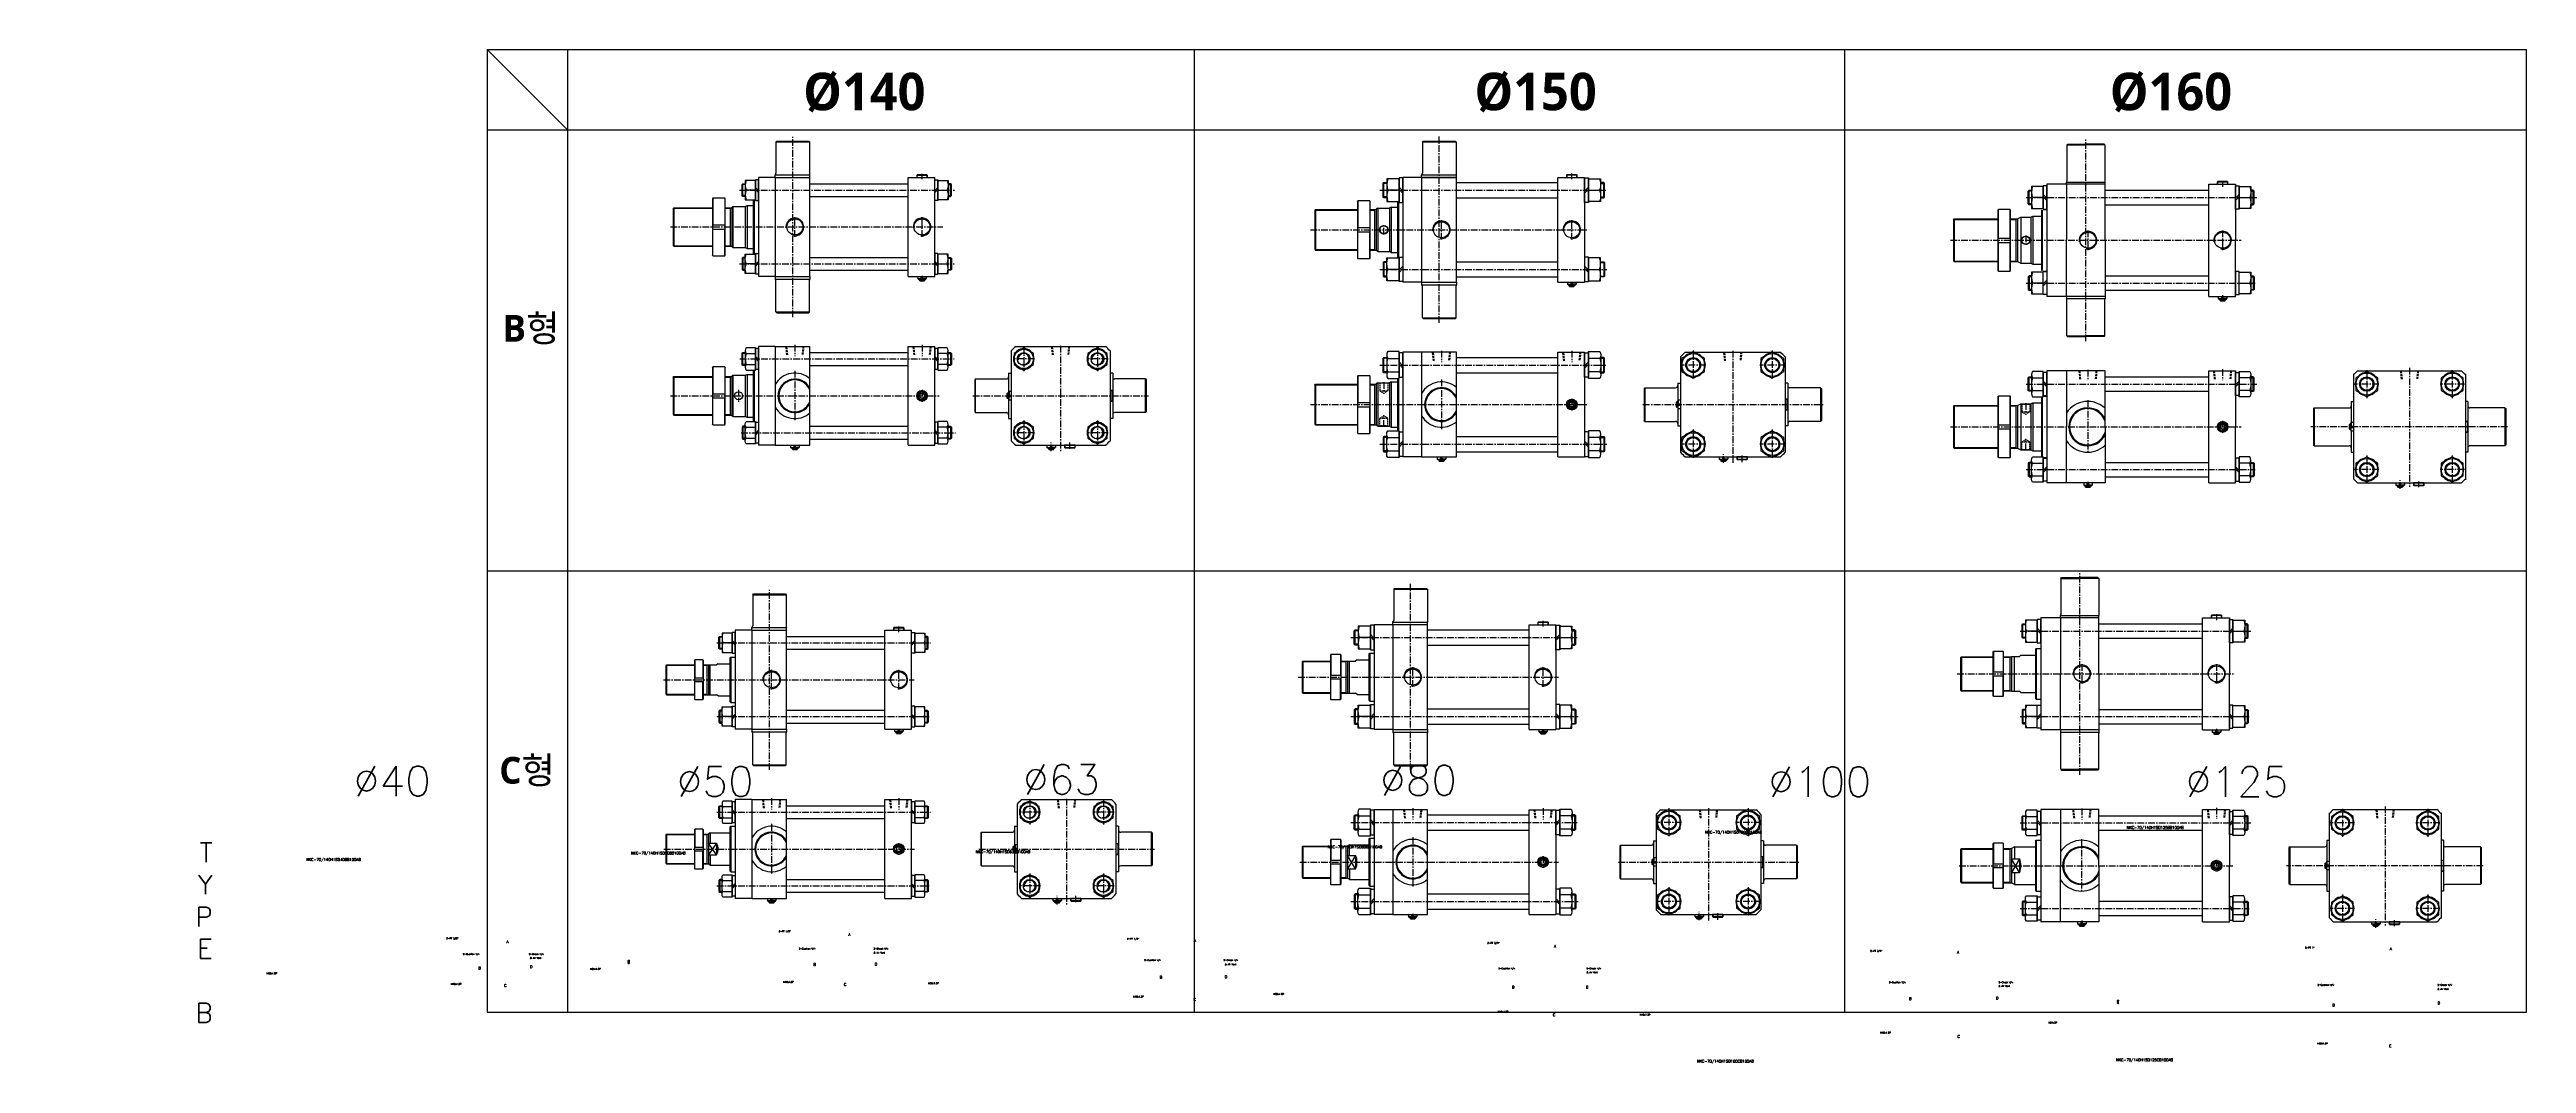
# Model space of a CAD drawing. Extents: x -819 to 29893, y -8942 to 9886.
# Drawn here: x -819 to 3817, y -96 to 1801 of the extents above; entities that cross this region are included whole.
import ezdxf

# ---------------------------------------------------------------- set-up
doc = ezdxf.new("R2010")
doc.units = 0
doc.header["$LTSCALE"] = 10
doc.header["$MEASUREMENT"] = 0
for name, pattern in [('CENTER', [2, 1.25, -0.25, 0.25, -0.25]), ('CENTERX2', [4, 2.5, -0.5, 0.5, -0.5]), ('HIDDEN', [0.375, 0.25, -0.125])]:
    doc.linetypes.add(name, pattern=pattern)
doc.layers.get('0').update_dxf_attribs({"linetype": 'CONTINUOUS'})
doc.layers.get('DEFPOINTS').update_dxf_attribs({"linetype": 'CONTINUOUS'})
for name, color, linetype in [('CEN', 1, 'CENTERX2'), ('CENTER', 1, 'CENTER'), ('ML', 7, 'CONTINUOUS'), ('THIN', 3, 'CONTINUOUS'), ('외형선', 3, 'CONTINUOUS')]:
    doc.layers.add(name, color=color, linetype=linetype)
doc.styles.add('GHS', font='romans', dxfattribs={"bigfont": 'ghs'})
doc.styles.add('문자', font='romans.shx')

msp = doc.modelspace()

# ---------------------------------------------------------------- linework, layer by layer
for p, q in [((0, 1801.1), (3817.3, 1801.1)), ((0, 1801.1), (0, 0)), ((0, 1801.1), (150, 1651.1)), ((150, 1801.1), (150, 0)), ((1323.8, 0), (1323.8, 1801.1)), ((2541.3, 0), (2541.3, 1801.1)), ((3817.3, 0), (3817.3, 1801.1)), ((0, 1651.1), (3817.3, 1651.1)), ((0, 825.6), (3817.3, 825.6)), ((0, 0), (3817.3, 0))]:
    msp.add_line(p, q)
at = {"layer": 'CEN', "color": 1, "linetype": 'CENTER'}
for p, q in [((470.4, 1164.8), (470.4, 1141.8)), ((1055.8, 1049.8), (1055.8, 1065.8)), ((2314.1, 1027.9), (2314.1, 1043.9)), ((2349.1, 1028.9), (2349.1, 1043.9)), ((3580.9, 979.3), (3580.9, 995.3)), ((3615.9, 982.4), (3615.9, 993.2)), ((1067, 201.9), (1067, 217.9)), ((1102, 205.9), (1102, 217.9)), ((2268.6, 172), (2268.6, 188)), ((2303.6, 173), (2303.6, 188)), ((3535.2, 158.2), (3535.2, 174.2)), ((3570.2, 161.3), (3570.2, 172.1))]:
    msp.add_line(p, q, dxfattribs=at)
at = {"layer": 'CEN', "color": 1, "linetype": 'CENTER', "ltscale": 100}
msp.add_line((1090.8, 1053.8), (1090.8, 1065.8), dxfattribs=at)
at = {"layer": 'CENTER'}
for p, q in [((1024.2, 1222.3), (984.4, 1222.3)), ((1004.3, 1245.3), (1004.3, 1199.4)), ((1162.2, 1222.3), (1122.4, 1222.3)), ((1142.3, 1245.3), (1142.3, 1199.4)), ((2281.1, 1210.9), (2234.2, 1210.9)), ((2257.6, 1238), (2257.6, 1183.8)), ((2429.1, 1210.9), (2382.2, 1210.9)), ((2405.6, 1238), (2405.6, 1183.8)), ((3541, 1175.3), (3495.7, 1175.3)), ((3518.4, 1201.4), (3518.4, 1149.1)), ((3701, 1175.3), (3655.7, 1175.3)), ((3678.4, 1201.4), (3678.4, 1149.1)), ((1024.2, 1084.3), (984.4, 1084.3)), ((1004.3, 1107.3), (1004.3, 1061.4)), ((1162.2, 1084.3), (1122.4, 1084.3)), ((1142.3, 1107.3), (1142.3, 1061.4)), ((2257.6, 1090), (2257.6, 1035.8)), ((2405.6, 1090), (2405.6, 1035.8)), ((2281.1, 1062.9), (2234.2, 1062.9)), ((2429.1, 1062.9), (2382.2, 1062.9)), ((3518.4, 1041.4), (3518.4, 989.1)), ((3678.4, 1041.4), (3678.4, 989.1)), ((3541, 1015.3), (3495.7, 1015.3)), ((3701, 1015.3), (3655.7, 1015.3)), ((1035.4, 374.4), (995.6, 374.4)), ((1015.5, 397.4), (1015.5, 351.4)), ((1173.4, 374.4), (1133.6, 374.4)), ((1153.5, 397.4), (1153.5, 351.4)), ((2212.1, 382.1), (2212.1, 327.9)), ((2360.1, 382.1), (2360.1, 327.9)), ((3472.7, 380.3), (3472.7, 328)), ((3632.7, 380.3), (3632.7, 328)), ((2235.5, 355), (2188.6, 355)), ((2383.5, 355), (2336.6, 355)), ((3495.3, 354.2), (3450, 354.2)), ((3655.3, 354.2), (3610, 354.2)), ((1035.4, 236.4), (995.6, 236.4)), ((1015.5, 259.4), (1015.5, 213.4)), ((1173.4, 236.4), (1133.6, 236.4)), ((1153.5, 259.4), (1153.5, 213.4)), ((2212.1, 234.1), (2212.1, 179.9)), ((2360.1, 234.1), (2360.1, 179.9)), ((2235.5, 207), (2188.6, 207)), ((2383.5, 207), (2336.6, 207)), ((3495.3, 194.2), (3450, 194.2)), ((3472.7, 220.3), (3472.7, 168)), ((3655.3, 194.2), (3610, 194.2)), ((3632.7, 220.3), (3632.7, 168))]:
    msp.add_line(p, q, dxfattribs=at)
at = {"layer": 'DEFPOINTS', "color": 0, "linetype": 'ByBlock'}
for p in [(497.9, 1113.3), (975.8, 1110.8), (1170.8, 1110.8), (2228.6, 1096.9), (2434.6, 1096.9), (3489.4, 1047.8), (3707.4, 1047.8), (987, 262.9), (1182, 262.9), (2183.1, 241), (2389.1, 241), (3443.7, 226.7), (3661.7, 226.7)]:
    msp.add_point(p, dxfattribs=at)
at = {"layer": 'ML'}
for p, q in [((540.4, 1628.2), (541.9, 1629.7)), ((540.4, 1628.2), (603.4, 1628.2)), ((540.4, 1628.2), (540.4, 1569.8)), ((601.9, 1629.7), (603.4, 1628.2)), ((603.4, 1628.2), (603.4, 1568.6)), ((1750.7, 1628.4), (1752.2, 1629.9)), ((1750.7, 1628.4), (1813.7, 1628.4)), ((1750.7, 1628.4), (1750.7, 1570)), ((1812.2, 1629.9), (1813.7, 1628.4)), ((1813.7, 1628.4), (1813.7, 1568.9)), ((2957, 1622.8), (2958.5, 1624.3)), ((2957, 1622.8), (2957, 1555.3)), ((2957, 1622.8), (2992.5, 1622.8)), ((3028, 1622.8), (2992.5, 1622.8)), ((3028, 1622.8), (3026.5, 1624.3)), ((3028, 1622.8), (3028, 1555.3)), ((478.6, 1526.2), (478.6, 1550.2)), ((483, 1553.8), (483, 1522.6)), ((502, 1538.2), (484.6, 1538.2)), ((502, 1542.8), (507.9, 1536.9)), ((502, 1539.5), (507.9, 1533.6)), ((507.9, 1561.7), (507.9, 1376.7)), ((538.9, 1561.7), (507.9, 1561.7)), ((538.9, 1561.7), (538.9, 1566.7)), ((538.9, 1561.7), (538.9, 1376.7)), ((538.9, 1561.7), (603.9, 1561.7)), ((538.9, 1561.7), (603.9, 1561.7)), ((603.9, 1561.7), (603.9, 1566.7)), ((603.9, 1376.7), (603.9, 1561.7)), ((787.9, 1376.7), (787.9, 1561.7)), ((787.9, 1561.7), (837.9, 1561.7)), ((804.9, 1566.7), (803.9, 1565.7)), ((823.9, 1565.7), (803.9, 1565.7)), ((803.9, 1565.7), (803.9, 1561.7)), ((822.9, 1566.7), (804.9, 1566.7)), ((822.9, 1566.7), (823.9, 1565.7)), ((823.9, 1561.7), (823.9, 1565.7)), ((837.9, 1376.7), (837.9, 1561.7)), ((843.8, 1542.8), (837.9, 1536.9)), ((843.8, 1539.5), (837.9, 1533.6)), ((843.8, 1538.2), (861.2, 1538.2)), ((862.8, 1553.8), (862.8, 1522.6)), ((867.1, 1526.2), (867.1, 1550.2)), ((1678.6, 1523.6), (1678.6, 1552.2)), ((1707, 1537.9), (1686.1, 1537.9)), ((1707, 1543.6), (1714.2, 1536.4)), ((1707, 1539.5), (1714.2, 1532.3)), ((1714.2, 1561.9), (1714.2, 1365.9)), ((1749.2, 1561.9), (1714.2, 1561.9)), ((1749.2, 1561.9), (1749.2, 1566.9)), ((1749.2, 1561.9), (1749.2, 1365.9)), ((1814.2, 1561.9), (1749.2, 1561.9)), ((1749.2, 1561.9), (1814.2, 1561.9)), ((1814.2, 1561.9), (1814.2, 1566.9)), ((1814.2, 1365.9), (1814.2, 1561.9)), ((2004.2, 1561.9), (2054.2, 1561.9)), ((2004.2, 1365.9), (2004.2, 1561.9)), ((2021.2, 1566.9), (2020.2, 1565.9)), ((2040.2, 1565.9), (2020.2, 1565.9)), ((2020.2, 1565.9), (2020.2, 1561.9)), ((2039.2, 1566.9), (2021.2, 1566.9)), ((2039.2, 1566.9), (2040.2, 1565.9)), ((2040.2, 1561.9), (2040.2, 1565.9)), ((2054.2, 1561.9), (2054.2, 1365.9)), ((2061.4, 1543.6), (2054.2, 1536.4)), ((2061.4, 1539.5), (2054.2, 1532.3)), ((2061.4, 1537.9), (2082.3, 1537.9)), ((2089.9, 1523.6), (2089.9, 1552.2)), ((2886.2, 1510.8), (2886.2, 1537.8)), ((2919.5, 1549.3), (2919.5, 1339.3)), ((2956.5, 1549.3), (2919.5, 1549.3)), ((2919.5, 1549.3), (2919.5, 1549.3)), ((2956.5, 1549.3), (2956.5, 1553.3)), ((3028.5, 1549.3), (3028.5, 1553.3)), ((3239.5, 1554.3), (3238.5, 1553.3)), ((3258.5, 1553.3), (3238.5, 1553.3)), ((3238.5, 1553.3), (3238.5, 1549.3)), ((3257.5, 1554.3), (3239.5, 1554.3)), ((3257.5, 1554.3), (3258.5, 1553.3)), ((3258.5, 1549.3), (3258.5, 1553.3)), ((3305.9, 1510.8), (3305.9, 1537.8)), ((347.9, 1503.7), (349.4, 1505.2)), ((347.9, 1503.7), (347.9, 1434.7)), ((349.4, 1505.2), (349.4, 1433.2)), ((349.4, 1505.2), (421.6, 1505.2)), ((421.6, 1522.2), (422.6, 1523.2)), ((421.6, 1522.2), (421.6, 1416.2)), ((444.6, 1523.2), (422.6, 1523.2)), ((422.6, 1523.2), (422.6, 1473.2)), ((444.6, 1523.2), (444.6, 1473.2)), ((444.6, 1523.2), (445.6, 1522.2)), ((445.6, 1416.2), (445.6, 1522.2)), ((445.6, 1505.2), (457.9, 1505.2)), ((454.9, 1505.2), (454.9, 1433.2)), ((459.9, 1507.7), (457.9, 1505.7)), ((457.9, 1505.7), (457.9, 1432.7)), ((459.9, 1507.7), (482.9, 1507.7)), ((459.9, 1507.7), (459.9, 1430.7)), ((482.9, 1507.7), (486.9, 1509.2)), ((482.9, 1507.7), (482.9, 1430.7)), ((486.9, 1509.2), (486.9, 1429.2)), ((486.9, 1509.2), (497.9, 1509.2)), ((497.9, 1520.2), (497.9, 1418.2)), ((499.4, 1520.2), (499.4, 1418.2)), ((1549.2, 1500.4), (1550.7, 1501.9)), ((1549.2, 1500.4), (1549.2, 1427.4)), ((1550.7, 1501.9), (1550.7, 1425.9)), ((1629, 1516.9), (1630, 1517.9)), ((1629, 1516.9), (1629, 1410.9)), ((1630, 1517.9), (1630, 1467.9)), ((1652, 1517.9), (1630, 1517.9)), ((1652, 1517.9), (1652, 1467.9)), ((1652, 1517.9), (1653, 1516.9)), ((1653, 1410.9), (1653, 1516.9)), ((1661.2, 1501.9), (1661.2, 1425.9)), ((1667.2, 1504.4), (1664.2, 1502.7)), ((1664.2, 1502.7), (1664.2, 1425.2)), ((1667.2, 1504.4), (1667.2, 1423.4)), ((1692.2, 1506.4), (1689.2, 1504.7)), ((1689.2, 1504.7), (1689.2, 1423.2)), ((1692.2, 1506.4), (1692.2, 1421.4)), ((1704.2, 1516.7), (1704.2, 1411.2)), ((1705.7, 1516.7), (1705.7, 1411.2)), ((2744.5, 1482.8), (2746, 1484.3)), ((2746, 1484.3), (2746, 1404.3)), ((2827.7, 1500.8), (2828.7, 1501.8)), ((2827.7, 1500.8), (2827.7, 1387.8)), ((2850.7, 1501.8), (2828.7, 1501.8)), ((2828.7, 1448.3), (2828.7, 1501.8)), ((2850.7, 1448.3), (2850.7, 1501.8)), ((2850.7, 1501.8), (2851.7, 1500.8)), ((2851.7, 1387.8), (2851.7, 1500.8)), ((2861.5, 1484.3), (2861.5, 1404.3)), ((2864.5, 1484.3), (2870.5, 1487.3)), ((2864.5, 1484.3), (2864.5, 1404.3)), ((2870.5, 1487.3), (2870.5, 1401.3)), ((2889.5, 1487.3), (2893.5, 1489.3)), ((2889.5, 1487.3), (2889.5, 1401.3)), ((2912.7, 1524.3), (2892.6, 1524.3)), ((2893.5, 1489.3), (2893.5, 1399.3)), ((2909.5, 1500.3), (2909.9, 1500.7)), ((2909.5, 1500.3), (2909.5, 1388.3)), ((2911, 1500.7), (2911, 1388)), ((2912.7, 1529.7), (2919.5, 1522.9)), ((2912.7, 1525.8), (2919.5, 1519)), ((3279.3, 1529.7), (3272.5, 1522.9)), ((3279.3, 1525.8), (3272.5, 1519)), ((3279.3, 1524.3), (3299.5, 1524.3)), ((421.6, 1473.2), (445.6, 1473.2)), ((421.6, 1465.2), (445.6, 1465.2)), ((422.6, 1415.2), (422.6, 1465.2)), ((444.6, 1415.2), (444.6, 1465.2)), ((1629, 1467.9), (1653, 1467.9)), ((1629, 1459.9), (1653, 1459.9)), ((1630, 1409.9), (1630, 1459.9)), ((1652, 1409.9), (1652, 1459.9)), ((2744.5, 1482.8), (2744.5, 1405.8)), ((2827.7, 1448.3), (2851.7, 1448.3)), ((2827.7, 1440.3), (2851.7, 1440.3)), ((2828.7, 1386.8), (2828.7, 1440.3)), ((2850.7, 1386.8), (2850.7, 1440.3)), ((347.9, 1434.7), (349.4, 1433.2)), ((349.4, 1433.2), (421.6, 1433.2)), ((422.6, 1415.2), (421.6, 1416.2)), ((422.6, 1415.2), (444.6, 1415.2)), ((444.6, 1415.2), (445.6, 1416.2)), ((445.6, 1433.2), (457.9, 1433.2)), ((459.9, 1430.7), (457.9, 1432.7)), ((459.9, 1430.7), (482.9, 1430.7)), ((478.6, 1412.2), (478.6, 1388.2)), ((482.9, 1430.7), (486.9, 1429.2)), ((483, 1384.6), (483, 1415.8)), ((502, 1400.2), (484.6, 1400.2)), ((486.9, 1429.2), (497.9, 1429.2)), ((502, 1398.9), (507.9, 1404.8)), ((502, 1395.6), (507.9, 1401.5)), ((843.8, 1398.9), (837.9, 1404.8)), ((843.8, 1395.6), (837.9, 1401.5)), ((843.8, 1400.2), (861.2, 1400.2)), ((862.8, 1384.6), (862.8, 1415.8)), ((867.1, 1412.2), (867.1, 1388.2)), ((1549.2, 1427.4), (1550.7, 1425.9)), ((1630, 1409.9), (1629, 1410.9)), ((1630, 1409.9), (1652, 1409.9)), ((1652, 1409.9), (1653, 1410.9)), ((1667.2, 1423.4), (1664.2, 1425.2)), ((1678.6, 1404.2), (1678.6, 1375.6)), ((1692.2, 1421.4), (1689.2, 1423.2)), ((1707, 1388.4), (1714.2, 1395.6)), ((1707, 1384.3), (1714.2, 1391.5)), ((2061.4, 1388.4), (2054.2, 1395.6)), ((2061.4, 1384.3), (2054.2, 1391.5)), ((2089.9, 1404.2), (2089.9, 1375.6)), ((2744.5, 1405.8), (2746, 1404.3)), ((2864.5, 1404.3), (2870.5, 1401.3)), ((2889.5, 1401.3), (2893.5, 1399.3)), ((538.9, 1376.7), (507.9, 1376.7)), ((538.9, 1376.7), (603.9, 1376.7)), ((538.9, 1376.7), (538.9, 1371.7)), ((540.4, 1310.2), (540.4, 1368.6)), ((603.4, 1310.2), (603.4, 1369.8)), ((603.9, 1376.7), (603.9, 1371.7)), ((787.9, 1376.7), (837.9, 1376.7)), ((805.9, 1376.7), (805.9, 1372.7)), ((805.9, 1372.7), (812.6, 1372.7)), ((806.9, 1371.7), (805.9, 1372.7)), ((806.9, 1371.7), (820.9, 1371.7)), ((808.9, 1371.7), (808.9, 1369.7)), ((808.9, 1369.7), (818.9, 1369.7)), ((809.9, 1368.7), (808.9, 1369.7)), ((809.9, 1368.7), (817.9, 1368.7)), ((812.6, 1371.7), (812.6, 1376.7)), ((815.2, 1371.7), (815.2, 1376.7)), ((821.9, 1372.7), (815.2, 1372.7)), ((817.9, 1368.7), (818.9, 1369.7)), ((818.9, 1371.7), (818.9, 1369.7)), ((820.9, 1371.7), (821.9, 1372.7)), ((821.9, 1376.7), (821.9, 1372.7)), ((1707, 1389.9), (1686.1, 1389.9)), ((1749.2, 1365.9), (1714.2, 1365.9)), ((1749.2, 1365.9), (1814.2, 1365.9)), ((1749.2, 1365.9), (1749.2, 1360.9)), ((1750.7, 1299.4), (1750.7, 1357.8)), ((1813.7, 1299.4), (1813.7, 1359)), ((1814.2, 1365.9), (1814.2, 1360.9)), ((2004.2, 1365.9), (2054.2, 1365.9)), ((2022.2, 1365.9), (2022.2, 1361.9)), ((2022.2, 1361.9), (2028.9, 1361.9)), ((2023.2, 1360.9), (2022.2, 1361.9)), ((2023.2, 1360.9), (2037.2, 1360.9)), ((2025.2, 1360.9), (2025.2, 1358.9)), ((2025.2, 1358.9), (2035.2, 1358.9)), ((2026.2, 1357.9), (2025.2, 1358.9)), ((2026.2, 1357.9), (2034.2, 1357.9)), ((2028.9, 1360.9), (2028.9, 1365.9)), ((2031.5, 1360.9), (2031.5, 1365.9)), ((2038.2, 1361.9), (2031.5, 1361.9)), ((2034.2, 1357.9), (2035.2, 1358.9)), ((2035.2, 1360.9), (2035.2, 1358.9)), ((2037.2, 1360.9), (2038.2, 1361.9)), ((2038.2, 1365.9), (2038.2, 1361.9)), ((2061.4, 1389.9), (2082.3, 1389.9)), ((2828.7, 1386.8), (2827.7, 1387.8)), ((2828.7, 1386.8), (2850.7, 1386.8)), ((2850.7, 1386.8), (2851.7, 1387.8)), ((2886.2, 1377.8), (2886.2, 1350.8)), ((2912.7, 1364.3), (2892.6, 1364.3)), ((2909.5, 1388.3), (2909.9, 1388)), ((2912.7, 1362.9), (2919.5, 1369.7)), ((2912.7, 1359), (2919.5, 1365.8)), ((3279.3, 1364.3), (3299.5, 1364.3)), ((3305.9, 1377.8), (3305.9, 1350.8)), ((540.4, 1310.2), (541.9, 1308.7)), ((540.4, 1310.2), (603.4, 1310.2)), ((601.9, 1308.7), (603.4, 1310.2)), ((1750.7, 1299.4), (1752.2, 1297.9)), ((1750.7, 1299.4), (1813.7, 1299.4)), ((1812.2, 1297.9), (1813.7, 1299.4)), ((2956.5, 1339.3), (2919.5, 1339.3)), ((2956.5, 1339.3), (2956.5, 1335.3)), ((2957, 1265.8), (2957, 1333.4)), ((3028, 1265.8), (3028, 1333.4)), ((3028.5, 1339.3), (3028.5, 1335.3)), ((3240.5, 1339.3), (3240.5, 1335.3)), ((3240.5, 1335.3), (3247.2, 1335.3)), ((3241.5, 1334.3), (3240.5, 1335.3)), ((3241.5, 1334.3), (3255.5, 1334.3)), ((3243.5, 1334.3), (3243.5, 1332.3)), ((3244.5, 1331.3), (3243.5, 1332.3)), ((3243.5, 1332.3), (3253.5, 1332.3)), ((3244.5, 1331.3), (3252.5, 1331.3)), ((3247.2, 1334.3), (3247.2, 1339.3)), ((3249.8, 1334.3), (3249.8, 1339.3)), ((3256.5, 1335.3), (3249.8, 1335.3)), ((3252.5, 1331.3), (3253.5, 1332.3)), ((3253.5, 1334.3), (3253.5, 1332.3)), ((3255.5, 1334.3), (3256.5, 1335.3)), ((3256.5, 1339.3), (3256.5, 1335.3)), ((2957, 1265.8), (2958.5, 1264.3)), ((2957, 1265.8), (2992.5, 1265.8)), ((3028, 1265.8), (2992.5, 1265.8)), ((3028, 1265.8), (3026.5, 1264.3)), ((421.6, 1206.3), (422.6, 1207.3)), ((421.6, 1206.3), (421.6, 1100.3)), ((422.6, 1207.3), (422.6, 1157.3)), ((444.6, 1207.3), (422.6, 1207.3)), ((444.6, 1207.3), (444.6, 1157.3)), ((444.6, 1207.3), (445.6, 1206.3)), ((445.6, 1100.3), (445.6, 1206.3)), ((478.6, 1210.3), (478.6, 1234.3)), ((483, 1237.9), (483, 1206.7)), ((484.6, 1232.7), (502, 1232.7)), ((484.6, 1211.9), (502, 1211.9)), ((502, 1226.9), (507.9, 1221)), ((502, 1223.6), (507.9, 1217.7)), ((538.9, 1245.8), (507.9, 1245.8)), ((507.9, 1245.8), (507.9, 1060.8)), ((538.9, 1245.8), (538.9, 1060.8)), ((538.9, 1245.8), (603.9, 1245.8)), ((603.9, 1060.8), (603.9, 1245.8)), ((787.9, 1060.8), (787.9, 1245.8)), ((787.9, 1245.8), (837.9, 1245.8)), ((837.9, 1060.8), (837.9, 1245.8)), ((843.8, 1221), (837.9, 1226.9)), ((843.8, 1217.7), (837.9, 1223.6)), ((861.2, 1232.7), (843.8, 1232.7)), ((861.2, 1211.9), (843.8, 1211.9)), ((862.8, 1206.7), (862.8, 1237.9)), ((867.1, 1234.3), (867.1, 1210.3)), ((980.8, 1237.4), (980.8, 1110.8)), ((989.2, 1245.8), (1157.4, 1245.8)), ((1165.8, 1237.4), (1165.8, 1110.8)), ((1678.6, 1196.6), (1678.6, 1225.2)), ((1683.7, 1229.7), (1683.7, 1192.1)), ((1685.7, 1223.4), (1707, 1223.4)), ((1707, 1216.6), (1714.2, 1209.4)), ((1707, 1212.5), (1714.2, 1205.3)), ((1749.2, 1234.9), (1714.2, 1234.9)), ((1714.2, 1234.9), (1714.2, 1038.9)), ((1749.2, 1234.9), (1749.2, 1038.9)), ((1814.2, 1234.9), (1749.2, 1234.9)), ((1814.2, 1038.9), (1814.2, 1234.9)), ((2004.2, 1038.9), (2004.2, 1234.9)), ((2004.2, 1234.9), (2054.2, 1234.9)), ((2054.2, 1234.9), (2054.2, 1038.9)), ((2061.4, 1216.6), (2054.2, 1209.4)), ((2061.4, 1212.5), (2054.2, 1205.3)), ((2082.8, 1223.4), (2061.4, 1223.4)), ((2084.7, 1229.7), (2084.7, 1192.1)), ((2089.9, 1196.6), (2089.9, 1225.2)), ((2233.6, 1226.1), (2233.6, 1047.7)), ((2242.5, 1234.9), (2420.8, 1234.9)), ((2429.6, 1226.1), (2429.6, 1047.7)), ((347.9, 1187.8), (349.4, 1189.3)), ((347.9, 1187.8), (347.9, 1118.8)), ((349.4, 1189.3), (421.6, 1189.3)), ((349.4, 1189.3), (349.4, 1117.3)), ((445.6, 1189.3), (457.9, 1189.3)), ((454.9, 1189.3), (454.9, 1117.3)), ((459.9, 1191.8), (457.9, 1189.8)), ((457.9, 1189.8), (457.9, 1116.8)), ((459.9, 1191.8), (459.9, 1114.8)), ((459.9, 1191.8), (482.9, 1191.8)), ((482.9, 1191.8), (486.9, 1193.3)), ((482.9, 1191.8), (482.9, 1114.8)), ((486.9, 1193.3), (486.9, 1113.3)), ((486.9, 1193.3), (497.9, 1193.3)), ((497.9, 1201.5), (497.9, 1105.1)), ((499.4, 1201.5), (499.4, 1105.1)), ((812.6, 1161.2), (806, 1154.6)), ((815.2, 1161.2), (821.8, 1154.6)), ((914.3, 1184.8), (912.8, 1183.3)), ((912.8, 1183.3), (912.8, 1123.3)), ((914.3, 1184.8), (971.8, 1184.8)), ((914.3, 1121.8), (914.3, 1184.8)), ((975.8, 1195.8), (980.3, 1195.8)), ((975.8, 1195.8), (975.8, 1160.3)), ((975.8, 1160.3), (976.8, 1161.3)), ((975.8, 1160.3), (975.8, 1146.3)), ((980.8, 1161.3), (976.8, 1161.3)), ((976.8, 1161.3), (976.8, 1154.6)), ((980.8, 1161.3), (980.8, 1145.3)), ((1169.8, 1163.3), (1165.8, 1163.3)), ((1170.8, 1195.8), (1166.3, 1195.8)), ((1170.8, 1162.3), (1169.8, 1163.3)), ((1169.8, 1143.3), (1169.8, 1163.3)), ((1170.8, 1195.8), (1170.8, 1110.8)), ((1170.8, 1144.3), (1170.8, 1162.3)), ((1232.3, 1184.8), (1174.8, 1184.8)), ((1232.3, 1121.8), (1232.3, 1184.8)), ((1232.3, 1184.8), (1233.8, 1183.3)), ((1233.8, 1183.3), (1233.8, 1123.3)), ((1549.2, 1173.4), (1550.7, 1174.9)), ((1549.2, 1173.4), (1549.2, 1100.4)), ((1550.7, 1174.9), (1550.7, 1098.9)), ((1629, 1189.9), (1630, 1190.9)), ((1629, 1189.9), (1629, 1083.9)), ((1630, 1190.9), (1630, 1140.9)), ((1652, 1190.9), (1630, 1190.9)), ((1652, 1190.9), (1652, 1140.9)), ((1652, 1190.9), (1653, 1189.9)), ((1653, 1083.9), (1653, 1189.9)), ((1661.2, 1174.9), (1661.2, 1098.9)), ((1667.2, 1177.4), (1664.2, 1175.7)), ((1664.2, 1175.7), (1664.2, 1098.1)), ((1667.2, 1177.4), (1667.2, 1096.4)), ((1685.7, 1198.4), (1707, 1198.4)), ((1692.2, 1179.4), (1689.2, 1177.7)), ((1689.2, 1177.7), (1689.2, 1096.1)), ((1692.2, 1179.4), (1692.2, 1094.4)), ((1704.2, 1185.8), (1704.2, 1088)), ((1705.7, 1185.8), (1705.7, 1088)), ((2082.8, 1198.4), (2061.4, 1198.4)), ((2167.1, 1168.4), (2165.6, 1166.9)), ((2165.6, 1166.9), (2165.6, 1106.9)), ((2167.1, 1168.4), (2167.1, 1105.4)), ((2167.1, 1168.4), (2224.6, 1168.4)), ((2228.6, 1176.9), (2233.1, 1176.9)), ((2228.6, 1176.9), (2228.6, 1143.9)), ((2434.6, 1176.9), (2430.1, 1176.9)), ((2434.6, 1176.9), (2434.6, 1096.9)), ((2496.1, 1168.4), (2438.6, 1168.4)), ((2496.1, 1168.4), (2496.1, 1105.4)), ((2496.1, 1168.4), (2497.6, 1166.9)), ((2497.6, 1166.9), (2497.6, 1106.9)), ((2886.2, 1161.8), (2886.2, 1188.8)), ((2890.7, 1193), (2890.7, 1157.5)), ((2892.6, 1187.1), (2912.7, 1187.1)), ((2892.6, 1163.4), (2912.7, 1163.4)), ((2912.7, 1180.6), (2919.5, 1173.8)), ((2912.7, 1176.7), (2919.5, 1169.9)), ((2956.5, 1200.3), (2919.5, 1200.3)), ((2919.5, 1200.3), (2919.5, 1200.3)), ((2919.5, 1200.3), (2919.5, 990.3)), ((3279.3, 1180.6), (3272.5, 1173.8)), ((3279.3, 1176.7), (3272.5, 1169.9)), ((3299.5, 1187.1), (3279.3, 1187.1)), ((3299.5, 1163.4), (3279.3, 1163.4)), ((3301.3, 1193), (3301.3, 1157.5)), ((3305.9, 1161.8), (3305.9, 1188.8)), ((3493.4, 1194.3), (3493.4, 998.2)), ((3501.3, 1200.3), (3695.5, 1200.3)), ((3703.4, 1194.3), (3703.4, 996.3)), ((347.9, 1118.8), (349.4, 1117.3)), ((349.4, 1117.3), (421.6, 1117.3)), ((421.6, 1157.3), (445.6, 1157.3)), ((421.6, 1149.3), (445.6, 1149.3)), ((422.6, 1099.3), (422.6, 1149.3)), ((444.6, 1099.3), (444.6, 1149.3)), ((445.6, 1117.3), (457.9, 1117.3)), ((459.9, 1114.8), (457.9, 1116.8)), ((459.9, 1114.8), (482.9, 1114.8)), ((482.9, 1114.8), (486.9, 1113.3)), ((486.9, 1113.3), (497.9, 1113.3)), ((806, 1152), (812.6, 1145.4)), ((821.8, 1152), (815.2, 1145.4)), ((912.8, 1123.3), (914.3, 1121.8)), ((914.3, 1121.8), (971.8, 1121.8)), ((972.8, 1157.3), (973.8, 1158.3)), ((972.8, 1157.3), (972.8, 1149.3)), ((972.8, 1149.3), (973.8, 1148.3)), ((973.8, 1158.3), (973.8, 1148.3)), ((975.8, 1158.3), (973.8, 1158.3)), ((975.8, 1148.3), (973.8, 1148.3)), ((975.8, 1154.6), (980.8, 1154.6)), ((975.8, 1152), (980.8, 1152)), ((975.8, 1146.3), (976.8, 1145.3)), ((975.8, 1146.3), (975.8, 1110.8)), ((976.8, 1145.3), (976.8, 1152)), ((980.8, 1145.3), (976.8, 1145.3)), ((1165.8, 1143.3), (1169.8, 1143.3)), ((1170.8, 1144.3), (1169.8, 1143.3)), ((1232.3, 1121.8), (1174.8, 1121.8)), ((1233.8, 1123.3), (1232.3, 1121.8)), ((1629, 1140.9), (1653, 1140.9)), ((1629, 1132.9), (1653, 1132.9)), ((1630, 1082.9), (1630, 1132.9)), ((1652, 1082.9), (1652, 1132.9)), ((2028.9, 1144.8), (2022.3, 1138.2)), ((2022.3, 1135.6), (2028.9, 1129)), ((2031.5, 1144.8), (2038.1, 1138.2)), ((2038.1, 1135.6), (2031.5, 1129)), ((2225.6, 1140.9), (2226.6, 1141.9)), ((2225.6, 1140.9), (2225.6, 1132.9)), ((2225.6, 1132.9), (2226.6, 1131.9)), ((2226.6, 1141.9), (2226.6, 1131.9)), ((2228.6, 1141.9), (2226.6, 1141.9)), ((2228.6, 1131.9), (2226.6, 1131.9)), ((2228.6, 1143.9), (2229.6, 1144.9)), ((2228.6, 1143.9), (2228.6, 1129.9)), ((2228.6, 1138.2), (2233.6, 1138.2)), ((2228.6, 1135.6), (2233.6, 1135.6)), ((2228.6, 1129.9), (2229.6, 1128.9)), ((2228.6, 1129.9), (2228.6, 1096.9)), ((2229.6, 1144.9), (2229.6, 1138.2)), ((2233.6, 1144.9), (2229.6, 1144.9)), ((2229.6, 1128.9), (2229.6, 1135.6)), ((2233.6, 1128.9), (2229.6, 1128.9)), ((2433.6, 1146.9), (2429.6, 1146.9)), ((2429.6, 1126.9), (2433.6, 1126.9)), ((2433.6, 1126.9), (2433.6, 1146.9)), ((2434.6, 1145.9), (2433.6, 1146.9)), ((2434.6, 1127.9), (2433.6, 1126.9)), ((2434.6, 1127.9), (2434.6, 1145.9)), ((2744.5, 1133.8), (2746, 1135.3)), ((2744.5, 1133.8), (2744.5, 1056.8)), ((2746, 1135.3), (2746, 1055.3)), ((2827.7, 1151.8), (2828.7, 1152.8)), ((2827.7, 1151.8), (2827.7, 1038.8)), ((2850.7, 1152.8), (2828.7, 1152.8)), ((2828.7, 1099.3), (2828.7, 1152.8)), ((2850.7, 1152.8), (2851.7, 1151.8)), ((2850.7, 1099.3), (2850.7, 1152.8)), ((2851.7, 1038.8), (2851.7, 1151.8)), ((2861.5, 1135.3), (2861.5, 1055.3)), ((2864.5, 1135.3), (2870.5, 1138.3)), ((2864.5, 1135.3), (2864.5, 1055.3)), ((2870.5, 1138.3), (2870.5, 1052.3)), ((2889.5, 1138.3), (2893.5, 1140.3)), ((2889.5, 1138.3), (2889.5, 1052.3)), ((2893.5, 1140.3), (2893.5, 1050.3)), ((2909.5, 1151.3), (2909.9, 1151.6)), ((2909.5, 1151.3), (2909.5, 1039.3)), ((2911, 1151.6), (2911, 1038.9)), ((3419.9, 1130.8), (3418.4, 1129.3)), ((3418.4, 1129.3), (3418.4, 1061.3)), ((3419.9, 1130.8), (3485.4, 1130.8)), ((3419.9, 1130.8), (3419.9, 1059.8)), ((3489.4, 1142.8), (3492.9, 1142.8)), ((3489.4, 1142.8), (3489.4, 1103.3)), ((3707.4, 1142.8), (3703.9, 1142.8)), ((3707.4, 1142.8), (3707.4, 1047.8)), ((3776.9, 1130.8), (3711.4, 1130.8)), ((3776.9, 1130.8), (3776.9, 1059.8)), ((3776.9, 1130.8), (3778.4, 1129.3)), ((3778.4, 1129.3), (3778.4, 1061.3)), ((422.6, 1099.3), (421.6, 1100.3)), ((422.6, 1099.3), (444.6, 1099.3)), ((444.6, 1099.3), (445.6, 1100.3)), ((478.6, 1096.3), (478.6, 1072.3)), ((483, 1068.7), (483, 1099.9)), ((484.6, 1094.7), (502, 1094.7)), ((484.6, 1073.9), (502, 1073.9)), ((502, 1083), (507.9, 1088.9)), ((502, 1079.7), (507.9, 1085.6)), ((843.8, 1083), (837.9, 1088.9)), ((843.8, 1079.7), (837.9, 1085.6)), ((861.2, 1094.7), (843.8, 1094.7)), ((861.2, 1073.9), (843.8, 1073.9)), ((862.8, 1068.7), (862.8, 1099.9)), ((867.1, 1096.3), (867.1, 1072.3)), ((975.8, 1110.8), (980.3, 1110.8)), ((1170.8, 1110.8), (1166.3, 1110.8)), ((1549.2, 1100.4), (1550.7, 1098.9)), ((1630, 1082.9), (1629, 1083.9)), ((1630, 1082.9), (1652, 1082.9)), ((1652, 1082.9), (1653, 1083.9)), ((1667.2, 1096.4), (1664.2, 1098.1)), ((1678.6, 1077.2), (1678.6, 1048.6)), ((1683.7, 1044.1), (1683.7, 1081.7)), ((1685.7, 1075.4), (1707, 1075.4)), ((1692.2, 1094.4), (1689.2, 1096.1)), ((1707, 1061.4), (1714.2, 1068.6)), ((2061.4, 1061.4), (2054.2, 1068.6)), ((2082.8, 1075.4), (2061.4, 1075.4)), ((2084.7, 1044.1), (2084.7, 1081.7)), ((2089.9, 1077.2), (2089.9, 1048.6)), ((2167.1, 1105.4), (2165.6, 1106.9)), ((2167.1, 1105.4), (2224.6, 1105.4)), ((2228.6, 1096.9), (2233.1, 1096.9)), ((2434.6, 1096.9), (2430.1, 1096.9)), ((2496.1, 1105.4), (2438.6, 1105.4)), ((2496.1, 1105.4), (2497.6, 1106.9)), ((2827.7, 1099.3), (2851.7, 1099.3)), ((2827.7, 1091.3), (2851.7, 1091.3)), ((2828.7, 1037.8), (2828.7, 1091.3)), ((2850.7, 1037.8), (2850.7, 1091.3)), ((3247.2, 1103.2), (3240.6, 1096.6)), ((3240.6, 1094), (3247.2, 1087.4)), ((3249.8, 1103.2), (3256.4, 1096.6)), ((3256.4, 1094), (3249.8, 1087.4)), ((3485.4, 1099.3), (3486.4, 1100.3)), ((3485.4, 1099.3), (3485.4, 1091.3)), ((3485.4, 1091.3), (3486.4, 1090.3)), ((3486.4, 1100.3), (3486.4, 1090.3)), ((3488.4, 1100.3), (3486.4, 1100.3)), ((3488.4, 1090.3), (3486.4, 1090.3)), ((3488.4, 1102.3), (3489.4, 1103.3)), ((3488.4, 1102.3), (3488.4, 1088.3)), ((3488.4, 1096.6), (3493.4, 1096.6)), ((3488.4, 1094), (3493.4, 1094)), ((3488.4, 1088.3), (3489.4, 1087.3)), ((3493.4, 1103.3), (3489.4, 1103.3)), ((3489.4, 1103.3), (3489.4, 1096.6)), ((3489.4, 1087.3), (3489.4, 1094)), ((3493.4, 1087.3), (3489.4, 1087.3)), ((3489.4, 1087.3), (3489.4, 1047.8)), ((3707.4, 1105.3), (3703.4, 1105.3)), ((3703.4, 1085.3), (3707.4, 1085.3)), ((3707.4, 1085.3), (3707.4, 1105.3)), ((3708.4, 1104.3), (3707.4, 1105.3)), ((3708.4, 1086.3), (3707.4, 1085.3)), ((3708.4, 1086.3), (3708.4, 1104.3)), ((538.9, 1060.8), (507.9, 1060.8)), ((538.9, 1060.8), (603.9, 1060.8)), ((567.9, 1060.8), (567.9, 1056.8)), ((567.9, 1056.8), (574.6, 1056.8)), ((568.9, 1055.8), (567.9, 1056.8)), ((568.9, 1055.8), (582.9, 1055.8)), ((570.9, 1055.8), (570.9, 1053.8)), ((571.9, 1052.8), (570.9, 1053.8)), ((570.9, 1053.8), (580.9, 1053.8)), ((571.9, 1052.8), (579.9, 1052.8)), ((574.6, 1055.8), (574.6, 1060.8)), ((577.2, 1055.8), (577.2, 1060.8)), ((583.9, 1056.8), (577.2, 1056.8)), ((579.9, 1052.8), (580.9, 1053.8)), ((580.9, 1055.8), (580.9, 1053.8)), ((582.9, 1055.8), (583.9, 1056.8)), ((583.9, 1060.8), (583.9, 1056.8)), ((787.9, 1060.8), (837.9, 1060.8)), ((1047.8, 1060.8), (1047.8, 1056.8)), ((1047.8, 1056.8), (1054.5, 1056.8)), ((1048.8, 1055.8), (1047.8, 1056.8)), ((1048.8, 1055.8), (1062.8, 1055.8)), ((1050.8, 1055.8), (1050.8, 1053.8)), ((1051.8, 1052.8), (1050.8, 1053.8)), ((1050.8, 1053.8), (1060.8, 1053.8)), ((1051.8, 1052.8), (1059.8, 1052.8)), ((1054.5, 1055.8), (1054.5, 1060.8)), ((1057.1, 1055.8), (1057.1, 1060.8)), ((1063.8, 1056.8), (1057.1, 1056.8)), ((1059.8, 1052.8), (1060.8, 1053.8)), ((1060.8, 1055.8), (1060.8, 1053.8)), ((1062.8, 1055.8), (1063.8, 1056.8)), ((1063.8, 1060.8), (1063.8, 1056.8)), ((1080.8, 1060.8), (1080.8, 1056.8)), ((1100.8, 1060.8), (1080.8, 1060.8)), ((1080.8, 1056.8), (1100.8, 1056.8)), ((1081.8, 1055.8), (1080.8, 1056.8)), ((1081.8, 1055.8), (1099.8, 1055.8)), ((1099.8, 1055.8), (1100.8, 1056.8)), ((1100.8, 1056.8), (1100.8, 1060.8)), ((1685.7, 1050.4), (1707, 1050.4)), ((1707, 1057.3), (1714.2, 1064.5)), ((1749.2, 1038.9), (1714.2, 1038.9)), ((1749.2, 1038.9), (1814.2, 1038.9)), ((1778.2, 1038.9), (1778.2, 1034.9)), ((1778.2, 1034.9), (1784.9, 1034.9)), ((1779.2, 1033.9), (1778.2, 1034.9)), ((1779.2, 1033.9), (1793.2, 1033.9)), ((1781.2, 1033.9), (1781.2, 1031.9)), ((1781.2, 1031.9), (1791.2, 1031.9)), ((1782.2, 1030.9), (1781.2, 1031.9)), ((1782.2, 1030.9), (1790.2, 1030.9)), ((1784.9, 1033.9), (1784.9, 1038.9)), ((1787.5, 1033.9), (1787.5, 1038.9)), ((1794.2, 1034.9), (1787.5, 1034.9)), ((1790.2, 1030.9), (1791.2, 1031.9)), ((1791.2, 1033.9), (1791.2, 1031.9)), ((1793.2, 1033.9), (1794.2, 1034.9)), ((1794.2, 1038.9), (1794.2, 1034.9)), ((2004.2, 1038.9), (2054.2, 1038.9)), ((2061.4, 1057.3), (2054.2, 1064.5)), ((2082.8, 1050.4), (2061.4, 1050.4)), ((2242.5, 1038.9), (2420.8, 1038.9)), ((2306.1, 1038.9), (2306.1, 1034.9)), ((2306.1, 1034.9), (2312.8, 1034.9)), ((2307.1, 1033.9), (2306.1, 1034.9)), ((2307.1, 1033.9), (2321.1, 1033.9)), ((2309.1, 1033.9), (2309.1, 1031.9)), ((2309.1, 1031.9), (2319.1, 1031.9)), ((2310.1, 1030.9), (2309.1, 1031.9)), ((2310.1, 1030.9), (2318.1, 1030.9)), ((2312.8, 1033.9), (2312.8, 1038.9)), ((2315.4, 1033.9), (2315.4, 1038.9)), ((2322.1, 1034.9), (2315.4, 1034.9)), ((2318.1, 1030.9), (2319.1, 1031.9)), ((2319.1, 1033.9), (2319.1, 1031.9)), ((2321.1, 1033.9), (2322.1, 1034.9)), ((2322.1, 1038.9), (2322.1, 1034.9)), ((2339.1, 1038.9), (2339.1, 1034.9)), ((2359.1, 1038.9), (2339.1, 1038.9)), ((2339.1, 1034.9), (2359.1, 1034.9)), ((2340.1, 1033.9), (2339.1, 1034.9)), ((2340.1, 1033.9), (2358.1, 1033.9)), ((2358.1, 1033.9), (2359.1, 1034.9)), ((2359.1, 1034.9), (2359.1, 1038.9)), ((2744.5, 1056.8), (2746, 1055.3)), ((2828.7, 1037.8), (2827.7, 1038.8)), ((2828.7, 1037.8), (2850.7, 1037.8)), ((2850.7, 1037.8), (2851.7, 1038.8)), ((2864.5, 1055.3), (2870.5, 1052.3)), ((2886.2, 1028.8), (2886.2, 1001.8)), ((2889.5, 1052.3), (2893.5, 1050.3)), ((2890.7, 997.5), (2890.7, 1033)), ((2892.6, 1027.1), (2912.7, 1027.1)), ((2909.5, 1039.3), (2909.9, 1038.9)), ((2912.7, 1013.8), (2919.5, 1020.6)), ((3279.3, 1013.8), (3272.5, 1020.6)), ((3299.5, 1027.1), (3279.3, 1027.1)), ((3301.3, 997.5), (3301.3, 1033)), ((3305.9, 1028.8), (3305.9, 1001.8)), ((3419.9, 1059.8), (3418.4, 1061.3)), ((3419.9, 1059.8), (3485.4, 1059.8)), ((3489.4, 1047.8), (3492.9, 1047.8)), ((3707.4, 1047.8), (3703.9, 1047.8)), ((3776.9, 1059.8), (3711.4, 1059.8)), ((3776.9, 1059.8), (3778.4, 1061.3)), ((2892.6, 1003.4), (2912.7, 1003.4)), ((2912.7, 1009.9), (2919.5, 1016.7)), ((2956.5, 990.3), (2919.5, 990.3)), ((2988.5, 990.3), (2988.5, 986.3)), ((2989.5, 985.3), (2988.5, 986.3)), ((2988.5, 986.3), (2995.2, 986.3)), ((2989.5, 985.3), (3003.5, 985.3)), ((2991.5, 985.3), (2991.5, 983.3)), ((2991.5, 983.3), (3001.5, 983.3)), ((2992.5, 982.3), (2991.5, 983.3)), ((2992.5, 982.3), (3000.5, 982.3)), ((2995.2, 985.3), (2995.2, 990.3)), ((2997.8, 985.3), (2997.8, 990.3)), ((3004.5, 986.3), (2997.8, 986.3)), ((3000.5, 982.3), (3001.5, 983.3)), ((3001.5, 985.3), (3001.5, 983.3)), ((3003.5, 985.3), (3004.5, 986.3)), ((3004.5, 990.3), (3004.5, 986.3)), ((3279.3, 1009.9), (3272.5, 1016.7)), ((3299.5, 1003.4), (3279.3, 1003.4)), ((3501.3, 990.3), (3695.5, 990.3)), ((3572.8, 990.3), (3572.8, 986.3)), ((3573.8, 985.3), (3572.8, 986.3)), ((3572.8, 986.3), (3579.5, 986.3)), ((3573.8, 985.3), (3587.8, 985.3)), ((3575.8, 985.3), (3575.8, 983.3)), ((3575.8, 983.3), (3585.8, 983.3)), ((3576.8, 982.3), (3575.8, 983.3)), ((3576.8, 982.3), (3584.8, 982.3)), ((3579.5, 985.3), (3579.5, 990.3)), ((3582.1, 985.3), (3582.1, 990.3)), ((3588.8, 986.3), (3582.1, 986.3)), ((3584.8, 982.3), (3585.8, 983.3)), ((3585.8, 985.3), (3585.8, 983.3)), ((3587.8, 985.3), (3588.8, 986.3)), ((3588.8, 990.3), (3588.8, 986.3)), ((3605.9, 990.3), (3605.9, 986.3)), ((3625.9, 990.3), (3605.9, 990.3)), ((3605.9, 986.3), (3625.9, 986.3)), ((3606.9, 985.3), (3605.9, 986.3)), ((3606.9, 985.3), (3624.9, 985.3)), ((3624.9, 985.3), (3625.9, 986.3)), ((3625.9, 986.3), (3625.9, 990.3)), ((1696.9, 791.6), (1698.4, 793.1)), ((1696.9, 791.6), (1759.9, 791.6)), ((1696.9, 791.6), (1696.9, 733.2)), ((1758.4, 793.1), (1759.9, 791.6)), ((1759.9, 791.6), (1759.9, 732)), ((2945.6, 811.6), (2947.1, 813.1)), ((2945.6, 811.6), (2945.6, 744)), ((2945.6, 811.6), (2981.1, 811.6)), ((3016.6, 811.6), (2981.1, 811.6)), ((3016.6, 811.6), (3015.1, 813.1)), ((3016.6, 811.6), (3016.6, 744)), ((496.9, 781.1), (498.4, 782.6)), ((496.9, 781.1), (559.9, 781.1)), ((496.9, 781.1), (496.9, 722.7)), ((558.4, 782.6), (559.9, 781.1)), ((559.9, 781.1), (559.9, 721.5)), ((2945.1, 738.1), (2945.1, 742.1)), ((3017.1, 738.1), (3017.1, 742.1)), ((3228.1, 743.1), (3227.1, 742.1)), ((3247.1, 742.1), (3227.1, 742.1)), ((3227.1, 742.1), (3227.1, 738.1)), ((3246.1, 743.1), (3228.1, 743.1)), ((3246.1, 743.1), (3247.1, 742.1)), ((3247.1, 738.1), (3247.1, 742.1)), ((435.2, 679.1), (435.2, 703.1)), ((439.5, 706.7), (439.5, 675.5)), ((458.5, 695.7), (464.4, 689.8)), ((464.4, 714.6), (464.4, 529.6)), ((495.4, 714.6), (464.4, 714.6)), ((495.4, 714.6), (495.4, 719.6)), ((495.4, 714.6), (495.4, 529.6)), ((495.4, 714.6), (560.4, 714.6)), ((560.4, 714.6), (560.4, 719.6)), ((560.4, 529.6), (560.4, 714.6)), ((744.4, 529.6), (744.4, 714.6)), ((744.4, 714.6), (794.4, 714.6)), ((761.4, 719.6), (760.4, 718.6)), ((780.4, 718.6), (760.4, 718.6)), ((760.4, 718.6), (760.4, 714.6)), ((779.4, 719.6), (761.4, 719.6)), ((779.4, 719.6), (780.4, 718.6)), ((780.4, 714.6), (780.4, 718.6)), ((794.4, 529.6), (794.4, 714.6)), ((800.3, 695.7), (794.4, 689.8)), ((819.3, 706.7), (819.3, 675.5)), ((823.7, 679.1), (823.7, 703.1)), ((1624.7, 686.8), (1624.7, 715.4)), ((1653.2, 701.1), (1632.2, 701.1)), ((1653.2, 706.7), (1660.4, 699.5)), ((1653.2, 702.7), (1660.4, 695.5)), ((1660.4, 725.1), (1660.4, 529.1)), ((1695.4, 725.1), (1660.4, 725.1)), ((1695.4, 725.1), (1695.4, 730.1)), ((1695.4, 725.1), (1695.4, 529.1)), ((1760.4, 725.1), (1695.4, 725.1)), ((1760.4, 725.1), (1760.4, 730.1)), ((1760.4, 529.1), (1760.4, 725.1)), ((1950.4, 725.1), (2000.4, 725.1)), ((1950.4, 529.1), (1950.4, 725.1)), ((1967.4, 730.1), (1966.4, 729.1)), ((1986.4, 729.1), (1966.4, 729.1)), ((1966.4, 729.1), (1966.4, 725.1)), ((1985.4, 730.1), (1967.4, 730.1)), ((1985.4, 730.1), (1986.4, 729.1)), ((1986.4, 725.1), (1986.4, 729.1)), ((2000.4, 725.1), (2000.4, 529.1)), ((2007.6, 706.7), (2000.4, 699.5)), ((2007.6, 702.7), (2000.4, 695.5)), ((2007.6, 701.1), (2028.5, 701.1)), ((2036, 686.8), (2036, 715.4)), ((2874.7, 699.6), (2874.7, 726.6)), ((2901.3, 713.1), (2881.1, 713.1)), ((2901.3, 718.4), (2908.1, 711.6)), ((2901.3, 714.6), (2908.1, 707.8)), ((2908.1, 738.1), (2908.1, 528.1)), ((2945.1, 738.1), (2908.1, 738.1)), ((2908.1, 738.1), (2908.1, 738.1)), ((3267.9, 718.4), (3261.1, 711.6)), ((3267.9, 714.6), (3261.1, 707.8)), ((3267.9, 713.1), (3288, 713.1)), ((3294.4, 699.6), (3294.4, 726.6)), ((334.4, 648.6), (335.9, 650.1)), ((335.9, 650.1), (335.9, 594.1)), ((387.8, 658.1), (388.8, 659.1)), ((387.8, 658.1), (387.8, 586.1)), ((388.8, 659.1), (388.8, 625.6)), ((403.8, 659.1), (388.8, 659.1)), ((403.8, 659.1), (403.8, 625.6)), ((403.8, 659.1), (404.8, 658.1)), ((404.8, 586.1), (404.8, 658.1)), ((411.4, 650.1), (411.4, 594.1)), ((414.4, 650.1), (414.4, 594.1)), ((417.4, 594.1), (417.4, 650.1)), ((432.4, 652.1), (429.4, 650.1)), ((458.5, 691.1), (441.2, 691.1)), ((454.4, 663.1), (455.9, 664.6)), ((454.4, 663.1), (454.4, 581.1)), ((455.9, 664.6), (455.9, 579.6)), ((458.5, 692.4), (464.4, 686.5)), ((800.3, 692.4), (794.4, 686.5)), ((800.3, 691.1), (817.7, 691.1)), ((1525.4, 655.6), (1526.9, 657.1)), ((1525.4, 655.6), (1525.4, 598.6)), ((1526.9, 657.1), (1526.9, 597.1)), ((1578.3, 668.1), (1579.3, 669.1)), ((1578.3, 668.1), (1578.3, 586.1)), ((1579.3, 669.1), (1579.3, 630.6)), ((1597.3, 669.1), (1579.3, 669.1)), ((1597.3, 669.1), (1597.3, 630.6)), ((1597.3, 669.1), (1598.3, 668.1)), ((1598.3, 586.1), (1598.3, 668.1)), ((1607.4, 657.1), (1607.4, 597.1)), ((1610.4, 657.1), (1610.4, 596.9)), ((1614.4, 597.1), (1614.4, 657.1)), ((1628.4, 659.6), (1625.4, 657.1)), ((1650.4, 670.6), (1651.9, 672.1)), ((1650.4, 670.6), (1650.4, 583.6)), ((1651.9, 672.1), (1651.9, 582.1)), ((2758.1, 663.6), (2759.6, 665.1)), ((2758.1, 663.6), (2758.1, 602.6)), ((2759.6, 665.1), (2759.6, 601.1)), ((2818.6, 674.1), (2819.6, 675.1)), ((2818.6, 674.1), (2818.6, 592.1)), ((2837.6, 675.1), (2819.6, 675.1)), ((2819.6, 675.1), (2819.6, 636.6)), ((2837.6, 675.1), (2837.6, 636.6)), ((2837.6, 675.1), (2838.6, 674.1)), ((2838.6, 592.1), (2838.6, 674.1)), ((2850.1, 665.1), (2850.1, 601.1)), ((2853.1, 665.6), (2853.1, 600.6)), ((2859.1, 600.6), (2859.1, 665.6)), ((2868.1, 665.6), (2871.1, 668.1)), ((2898.1, 679.1), (2899.6, 680.6)), ((2898.1, 679.1), (2898.1, 587.1)), ((2899.6, 680.6), (2899.6, 585.6)), ((334.4, 648.6), (334.4, 595.6)), ((387.8, 625.6), (404.8, 625.6)), ((387.8, 618.6), (404.8, 618.6)), ((388.8, 585.1), (388.8, 618.6)), ((403.8, 585.1), (403.8, 618.6)), ((1578.3, 630.6), (1598.3, 630.6)), ((1578.3, 623.6), (1598.3, 623.6)), ((1579.3, 585.1), (1579.3, 623.6)), ((1597.3, 585.1), (1597.3, 623.6)), ((2818.6, 636.6), (2838.6, 636.6)), ((2818.6, 629.6), (2838.6, 629.6)), ((2819.6, 591.1), (2819.6, 629.6)), ((2837.6, 591.1), (2837.6, 629.6)), ((334.4, 595.6), (335.9, 594.1)), ((387.8, 586.1), (388.8, 585.1)), ((388.8, 585.1), (403.8, 585.1)), ((403.8, 585.1), (404.8, 586.1)), ((432.4, 592.1), (429.4, 594.1)), ((435.2, 565.1), (435.2, 541.1)), ((439.5, 537.5), (439.5, 568.7)), ((454.4, 581.1), (455.9, 579.6)), ((458.5, 551.8), (464.4, 557.7)), ((800.3, 551.8), (794.4, 557.7)), ((819.3, 537.5), (819.3, 568.7)), ((823.7, 565.1), (823.7, 541.1)), ((1525.4, 598.6), (1526.9, 597.1)), ((1578.3, 586.1), (1579.3, 585.1)), ((1579.3, 585.1), (1597.3, 585.1)), ((1597.3, 585.1), (1598.3, 586.1)), ((1624.7, 567.4), (1624.7, 538.8)), ((1628.4, 594.6), (1625.4, 597.1)), ((1650.4, 583.6), (1651.9, 582.1)), ((1653.2, 551.5), (1660.4, 558.7)), ((2007.6, 551.5), (2000.4, 558.7)), ((2036, 567.4), (2036, 538.8)), ((2758.1, 602.6), (2759.6, 601.1)), ((2818.6, 592.1), (2819.6, 591.1)), ((2819.6, 591.1), (2837.6, 591.1)), ((2837.6, 591.1), (2838.6, 592.1)), ((2868.1, 600.6), (2871.1, 598.1)), ((2874.7, 566.6), (2874.7, 539.6)), ((2898.1, 587.1), (2899.6, 585.6)), ((2901.3, 551.6), (2908.1, 558.4)), ((3267.9, 551.6), (3261.1, 558.4)), ((3294.4, 566.6), (3294.4, 539.6)), ((458.5, 553.1), (441.2, 553.1)), ((458.5, 548.5), (464.4, 554.4)), ((495.4, 529.6), (464.4, 529.6)), ((495.4, 529.6), (560.4, 529.6)), ((495.4, 529.6), (495.4, 524.6)), ((496.9, 463.1), (496.9, 521.5)), ((559.9, 463.1), (559.9, 522.7)), ((560.4, 529.6), (560.4, 524.6)), ((744.4, 529.6), (794.4, 529.6)), ((762.4, 529.6), (762.4, 525.6)), ((762.4, 525.6), (769.1, 525.6)), ((763.4, 524.6), (762.4, 525.6)), ((763.4, 524.6), (777.4, 524.6)), ((765.4, 524.6), (765.4, 522.6)), ((765.4, 522.6), (775.4, 522.6)), ((766.4, 521.6), (765.4, 522.6)), ((766.4, 521.6), (774.4, 521.6)), ((769.1, 524.6), (769.1, 529.6)), ((771.7, 524.6), (771.7, 529.6)), ((778.4, 525.6), (771.7, 525.6)), ((774.4, 521.6), (775.4, 522.6)), ((775.4, 524.6), (775.4, 522.6)), ((777.4, 524.6), (778.4, 525.6)), ((778.4, 529.6), (778.4, 525.6)), ((800.3, 548.5), (794.4, 554.4)), ((800.3, 553.1), (817.7, 553.1)), ((1653.2, 553.1), (1632.2, 553.1)), ((1653.2, 547.5), (1660.4, 554.7)), ((1695.4, 529.1), (1660.4, 529.1)), ((1695.4, 529.1), (1760.4, 529.1)), ((1695.4, 529.1), (1695.4, 524.1)), ((1696.9, 462.6), (1696.9, 521)), ((1759.9, 462.6), (1759.9, 522.2)), ((1760.4, 529.1), (1760.4, 524.1)), ((1950.4, 529.1), (2000.4, 529.1)), ((1968.4, 529.1), (1968.4, 525.1)), ((1968.4, 525.1), (1975.1, 525.1)), ((1969.4, 524.1), (1968.4, 525.1)), ((1969.4, 524.1), (1983.4, 524.1)), ((1971.4, 524.1), (1971.4, 522.1)), ((1971.4, 522.1), (1981.4, 522.1)), ((1972.4, 521.1), (1971.4, 522.1)), ((1972.4, 521.1), (1980.4, 521.1)), ((1975.1, 524.1), (1975.1, 529.1)), ((1977.7, 524.1), (1977.7, 529.1)), ((1984.4, 525.1), (1977.7, 525.1)), ((1980.4, 521.1), (1981.4, 522.1)), ((1981.4, 524.1), (1981.4, 522.1)), ((1983.4, 524.1), (1984.4, 525.1)), ((1984.4, 529.1), (1984.4, 525.1)), ((2007.6, 547.5), (2000.4, 554.7)), ((2007.6, 553.1), (2028.5, 553.1)), ((2901.3, 553.1), (2881.1, 553.1)), ((2901.3, 547.8), (2908.1, 554.6)), ((2945.1, 528.1), (2908.1, 528.1)), ((2945.1, 528.1), (2945.1, 524.1)), ((2945.6, 454.6), (2945.6, 522.2)), ((3016.6, 454.6), (3016.6, 522.2)), ((3017.1, 528.1), (3017.1, 524.1)), ((3229.1, 528.1), (3229.1, 524.1)), ((3229.1, 524.1), (3235.8, 524.1)), ((3230.1, 523.1), (3229.1, 524.1)), ((3230.1, 523.1), (3244.1, 523.1)), ((3232.1, 523.1), (3232.1, 521.1)), ((3233.1, 520.1), (3232.1, 521.1)), ((3232.1, 521.1), (3242.1, 521.1)), ((3233.1, 520.1), (3241.1, 520.1)), ((3235.8, 523.1), (3235.8, 528.1)), ((3238.4, 523.1), (3238.4, 528.1)), ((3245.1, 524.1), (3238.4, 524.1)), ((3241.1, 520.1), (3242.1, 521.1)), ((3242.1, 523.1), (3242.1, 521.1)), ((3244.1, 523.1), (3245.1, 524.1)), ((3245.1, 528.1), (3245.1, 524.1)), ((3267.9, 547.8), (3261.1, 554.6)), ((3267.9, 553.1), (3288, 553.1)), ((496.9, 463.1), (559.9, 463.1)), ((496.9, 463.1), (498.4, 461.6)), ((558.4, 461.6), (559.9, 463.1)), ((1696.9, 462.6), (1759.9, 462.6)), ((1696.9, 462.6), (1698.4, 461.1)), ((1758.4, 461.1), (1759.9, 462.6)), ((2945.6, 454.6), (2981.1, 454.6)), ((2945.6, 454.6), (2947.1, 453.1)), ((3016.6, 454.6), (2981.1, 454.6)), ((3016.6, 454.6), (3015.1, 453.1)), ((435.2, 362.4), (435.2, 386.4)), ((439.5, 390), (439.5, 358.8)), ((441.2, 384.8), (458.5, 384.8)), ((458.5, 379), (464.4, 373.1)), ((458.5, 375.7), (464.4, 369.8)), ((495.4, 397.9), (464.4, 397.9)), ((464.4, 397.9), (464.4, 212.9)), ((495.4, 397.9), (495.4, 212.9)), ((495.4, 397.9), (560.4, 397.9)), ((560.4, 212.9), (560.4, 397.9)), ((744.4, 212.9), (744.4, 397.9)), ((744.4, 397.9), (794.4, 397.9)), ((794.4, 212.9), (794.4, 397.9)), ((800.3, 373.1), (794.4, 379)), ((800.3, 369.8), (794.4, 375.7)), ((817.7, 384.8), (800.3, 384.8)), ((819.3, 358.8), (819.3, 390)), ((823.7, 386.4), (823.7, 362.4)), ((992, 389.5), (992, 262.9)), ((1000.4, 397.9), (1168.5, 397.9)), ((1177, 389.5), (1177, 262.9)), ((1629.9, 373.8), (1629.9, 336.2)), ((1695.4, 379), (1660.4, 379)), ((1660.4, 379), (1660.4, 183)), ((1695.4, 379), (1695.4, 183)), ((1760.4, 379), (1695.4, 379)), ((1760.4, 183), (1760.4, 379)), ((1950.4, 183), (1950.4, 379)), ((1950.4, 379), (2000.4, 379)), ((2000.4, 379), (2000.4, 183)), ((2030.9, 373.8), (2030.9, 336.2)), ((2196.9, 379), (2375.2, 379)), ((2879.3, 371.9), (2879.3, 336.4)), ((2945.1, 379.2), (2908.1, 379.2)), ((2908.1, 379.2), (2908.1, 379.2)), ((2908.1, 379.2), (2908.1, 169.2)), ((3289.9, 371.9), (3289.9, 336.4)), ((3447.7, 373.2), (3447.7, 177.1)), ((3455.6, 379.2), (3649.8, 379.2)), ((3657.7, 373.2), (3657.7, 175.2)), ((334.4, 331.9), (335.9, 333.4)), ((334.4, 331.9), (334.4, 278.9)), ((335.9, 333.4), (335.9, 277.4)), ((387.8, 341.4), (388.8, 342.4)), ((387.8, 341.4), (387.8, 269.4)), ((403.8, 342.4), (388.8, 342.4)), ((388.8, 342.4), (388.8, 308.9)), ((403.8, 342.4), (404.8, 341.4)), ((403.8, 342.4), (403.8, 308.9)), ((404.8, 269.4), (404.8, 341.4)), ((411.4, 333.4), (411.4, 277.4)), ((417.4, 335.4), (414.4, 333.7)), ((414.4, 333.7), (414.4, 277.1)), ((417.4, 335.4), (417.4, 316.2)), ((441.2, 364), (458.5, 364)), ((454.4, 346.4), (455.9, 347.9)), ((454.4, 346.4), (454.4, 264.4)), ((455.9, 347.9), (455.9, 262.9)), ((817.7, 364), (800.3, 364)), ((925.5, 336.9), (924, 335.4)), ((924, 335.4), (924, 275.4)), ((925.5, 273.9), (925.5, 336.9)), ((925.5, 336.9), (983, 336.9)), ((987, 347.9), (987, 312.4)), ((987, 347.9), (991.5, 347.9)), ((1182, 347.9), (1177.5, 347.9)), ((1182, 347.9), (1182, 262.9)), ((1243.5, 336.9), (1186, 336.9)), ((1243.5, 273.9), (1243.5, 336.9)), ((1243.5, 336.9), (1245, 335.4)), ((1245, 335.4), (1245, 275.4)), ((1624.7, 340.7), (1624.7, 369.3)), ((1631.8, 367.6), (1653.2, 367.6)), ((1631.8, 342.5), (1653.2, 342.5)), ((1650.4, 324.5), (1651.9, 326)), ((1651.9, 326), (1651.9, 236)), ((1653.2, 360.7), (1660.4, 353.5)), ((1653.2, 356.6), (1660.4, 349.4)), ((2007.6, 360.7), (2000.4, 353.5)), ((2007.6, 356.6), (2000.4, 349.4)), ((2028.9, 367.6), (2007.6, 367.6)), ((2028.9, 342.5), (2007.6, 342.5)), ((2036, 340.7), (2036, 369.3)), ((2188.1, 370.2), (2188.1, 191.9)), ((2384.1, 370.2), (2384.1, 191.9)), ((2874.7, 340.7), (2874.7, 367.7)), ((2881.1, 366), (2901.3, 366)), ((2881.1, 342.3), (2901.3, 342.3)), ((2901.3, 359.5), (2908.1, 352.7)), ((2901.3, 355.7), (2908.1, 348.9)), ((3267.9, 359.5), (3261.1, 352.7)), ((3267.9, 355.7), (3261.1, 348.9)), ((3288, 366), (3267.9, 366)), ((3288, 342.3), (3267.9, 342.3)), ((3294.4, 340.7), (3294.4, 367.7)), ((334.4, 278.9), (335.9, 277.4)), ((387.8, 308.9), (404.8, 308.9)), ((387.8, 301.9), (404.8, 301.9)), ((388.8, 268.4), (388.8, 301.9)), ((403.8, 268.4), (403.8, 301.9)), ((414.4, 316.2), (429.4, 316.2)), ((414.4, 294.6), (429.4, 294.6)), ((417.4, 294.6), (417.4, 275.4)), ((429.4, 316.2), (429.4, 294.6)), ((769.1, 313.3), (762.5, 306.7)), ((762.5, 304.1), (769.1, 297.5)), ((771.7, 313.3), (778.3, 306.7)), ((778.3, 304.1), (771.7, 297.5)), ((984, 309.4), (985, 310.4)), ((984, 309.4), (984, 301.4)), ((984, 301.4), (985, 300.4)), ((987, 310.4), (985, 310.4)), ((985, 310.4), (985, 300.4)), ((987, 300.4), (985, 300.4)), ((987, 312.4), (988, 313.4)), ((987, 312.4), (987, 298.4)), ((987, 306.7), (992, 306.7)), ((987, 304.1), (992, 304.1)), ((987, 298.4), (987, 262.9)), ((987, 298.4), (988, 297.4)), ((988, 313.4), (988, 306.7)), ((992, 313.4), (988, 313.4)), ((988, 297.4), (988, 304.1)), ((992, 297.4), (988, 297.4)), ((992, 313.4), (992, 297.4)), ((1181, 315.4), (1177, 315.4)), ((1177, 295.4), (1181, 295.4)), ((1181, 295.4), (1181, 315.4)), ((1182, 314.4), (1181, 315.4)), ((1182, 296.4), (1181, 295.4)), ((1182, 296.4), (1182, 314.4)), ((1525.4, 309.5), (1526.9, 311)), ((1525.4, 309.5), (1525.4, 252.5)), ((1526.9, 311), (1526.9, 251)), ((1578.3, 322), (1579.3, 323)), ((1578.3, 322), (1578.3, 240)), ((1578.3, 284.5), (1598.3, 284.5)), ((1597.3, 323), (1579.3, 323)), ((1579.3, 323), (1579.3, 284.5)), ((1597.3, 323), (1598.3, 322)), ((1597.3, 323), (1597.3, 284.5)), ((1598.3, 240), (1598.3, 322)), ((1607.4, 311), (1607.4, 251)), ((1614.4, 313.5), (1610.4, 311.2)), ((1610.4, 311.2), (1610.4, 250.8)), ((1610.4, 293.5), (1625.4, 293.5)), ((1614.4, 293.5), (1614.4, 313.5)), ((1625.4, 293.5), (1625.4, 268.5)), ((1650.4, 324.5), (1650.4, 237.5)), ((1975.1, 288.9), (1968.5, 282.3)), ((1968.5, 279.7), (1975.1, 273.1)), ((1977.7, 288.9), (1984.3, 282.3)), ((1984.3, 279.7), (1977.7, 273.1)), ((2121.6, 312.5), (2120.1, 311)), ((2120.1, 311), (2120.1, 251)), ((2121.6, 312.5), (2179.1, 312.5)), ((2121.6, 312.5), (2121.6, 249.5)), ((2180.1, 285), (2181.1, 286)), ((2180.1, 285), (2180.1, 277)), ((2181.1, 286), (2181.1, 276)), ((2183.1, 286), (2181.1, 286)), ((2183.1, 321), (2183.1, 288)), ((2183.1, 321), (2187.6, 321)), ((2183.1, 288), (2184.1, 289)), ((2183.1, 288), (2183.1, 274)), ((2183.1, 282.3), (2188.1, 282.3)), ((2183.1, 279.7), (2188.1, 279.7)), ((2188.1, 289), (2184.1, 289)), ((2184.1, 289), (2184.1, 282.3)), ((2184.1, 273), (2184.1, 279.7)), ((2388.1, 291), (2384.1, 291)), ((2389.1, 321), (2384.6, 321)), ((2388.1, 271), (2388.1, 291)), ((2389.1, 290), (2388.1, 291)), ((2389.1, 321), (2389.1, 241)), ((2389.1, 272), (2389.1, 290)), ((2450.6, 312.5), (2393.1, 312.5)), ((2450.6, 312.5), (2450.6, 249.5)), ((2450.6, 312.5), (2452.1, 311)), ((2452.1, 311), (2452.1, 251)), ((2758.1, 304.7), (2759.6, 306.2)), ((2758.1, 304.7), (2758.1, 243.7)), ((2759.6, 306.2), (2759.6, 242.2)), ((2818.6, 315.2), (2819.6, 316.2)), ((2818.6, 315.2), (2818.6, 233.2)), ((2837.6, 316.2), (2819.6, 316.2)), ((2819.6, 316.2), (2819.6, 277.7)), ((2837.6, 316.2), (2838.6, 315.2)), ((2837.6, 316.2), (2837.6, 277.7)), ((2838.6, 233.2), (2838.6, 315.2)), ((2850.1, 306.2), (2850.1, 242.2)), ((2859.1, 309.2), (2853.1, 306.2)), ((2853.1, 306.2), (2853.1, 242.2)), ((2853.1, 287.2), (2868.1, 287.2)), ((2859.1, 309.2), (2859.1, 287.2)), ((2868.1, 287.2), (2868.1, 261.2)), ((2898.1, 320.2), (2899.6, 321.7)), ((2898.1, 320.2), (2898.1, 228.2)), ((2899.6, 321.7), (2899.6, 226.7)), ((3235.8, 282.1), (3229.2, 275.5)), ((3238.4, 282.1), (3245, 275.5)), ((3374.2, 309.7), (3372.7, 308.2)), ((3372.7, 308.2), (3372.7, 240.2)), ((3374.2, 309.7), (3374.2, 238.7)), ((3374.2, 309.7), (3439.7, 309.7)), ((3439.7, 278.2), (3440.7, 279.2)), ((3440.7, 279.2), (3440.7, 269.2)), ((3442.7, 279.2), (3440.7, 279.2)), ((3442.7, 281.2), (3443.7, 282.2)), ((3442.7, 281.2), (3442.7, 267.2)), ((3443.7, 321.7), (3443.7, 282.2)), ((3443.7, 321.7), (3447.2, 321.7)), ((3443.7, 282.2), (3443.7, 275.5)), ((3447.7, 282.2), (3443.7, 282.2)), ((3661.7, 284.2), (3657.7, 284.2)), ((3661.7, 321.7), (3658.2, 321.7)), ((3661.7, 321.7), (3661.7, 226.7)), ((3661.7, 264.2), (3661.7, 284.2)), ((3662.7, 283.2), (3661.7, 284.2)), ((3662.7, 265.2), (3662.7, 283.2)), ((3731.2, 309.7), (3665.7, 309.7)), ((3731.2, 309.7), (3731.2, 238.7)), ((3731.2, 309.7), (3732.7, 308.2)), ((3732.7, 308.2), (3732.7, 240.2)), ((387.8, 269.4), (388.8, 268.4)), ((388.8, 268.4), (403.8, 268.4)), ((403.8, 268.4), (404.8, 269.4)), ((417.4, 275.4), (414.4, 277.1)), ((435.2, 248.4), (435.2, 224.4)), ((439.5, 220.8), (439.5, 252)), ((441.2, 246.8), (458.5, 246.8)), ((454.4, 264.4), (455.9, 262.9)), ((458.5, 235.1), (464.4, 241)), ((458.5, 231.8), (464.4, 237.7)), ((800.3, 235.1), (794.4, 241)), ((800.3, 231.8), (794.4, 237.7)), ((817.7, 246.8), (800.3, 246.8)), ((819.3, 220.8), (819.3, 252)), ((823.7, 248.4), (823.7, 224.4)), ((924, 275.4), (925.5, 273.9)), ((925.5, 273.9), (983, 273.9)), ((987, 262.9), (991.5, 262.9)), ((1182, 262.9), (1177.5, 262.9)), ((1243.5, 273.9), (1186, 273.9)), ((1245, 275.4), (1243.5, 273.9)), ((1525.4, 252.5), (1526.9, 251)), ((1578.3, 277.5), (1598.3, 277.5)), ((1578.3, 240), (1579.3, 239)), ((1579.3, 239), (1579.3, 277.5)), ((1579.3, 239), (1597.3, 239)), ((1597.3, 239), (1597.3, 277.5)), ((1597.3, 239), (1598.3, 240)), ((1610.4, 268.5), (1625.4, 268.5)), ((1614.4, 248.5), (1610.4, 250.8)), ((1614.4, 268.5), (1614.4, 248.5)), ((1650.4, 237.5), (1651.9, 236)), ((2121.6, 249.5), (2120.1, 251)), ((2121.6, 249.5), (2179.1, 249.5)), ((2180.1, 277), (2181.1, 276)), ((2183.1, 276), (2181.1, 276)), ((2183.1, 274), (2183.1, 241)), ((2183.1, 274), (2184.1, 273)), ((2183.1, 241), (2187.6, 241)), ((2188.1, 273), (2184.1, 273)), ((2384.1, 271), (2388.1, 271)), ((2389.1, 241), (2384.6, 241)), ((2389.1, 272), (2388.1, 271)), ((2450.6, 249.5), (2393.1, 249.5)), ((2450.6, 249.5), (2452.1, 251)), ((2758.1, 243.7), (2759.6, 242.2)), ((2818.6, 277.7), (2838.6, 277.7)), ((2818.6, 270.7), (2838.6, 270.7)), ((2818.6, 233.2), (2819.6, 232.2)), ((2819.6, 232.2), (2819.6, 270.7)), ((2819.6, 232.2), (2837.6, 232.2)), ((2837.6, 232.2), (2837.6, 270.7)), ((2837.6, 232.2), (2838.6, 233.2)), ((2853.1, 261.2), (2868.1, 261.2)), ((2859.1, 239.2), (2853.1, 242.2)), ((2859.1, 261.2), (2859.1, 239.2)), ((3229.2, 272.9), (3235.8, 266.3)), ((3245, 272.9), (3238.4, 266.3)), ((3374.2, 238.7), (3372.7, 240.2)), ((3374.2, 238.7), (3439.7, 238.7)), ((3439.7, 278.2), (3439.7, 270.2)), ((3439.7, 270.2), (3440.7, 269.2)), ((3442.7, 269.2), (3440.7, 269.2)), ((3442.7, 275.5), (3447.7, 275.5)), ((3442.7, 272.9), (3447.7, 272.9)), ((3442.7, 267.2), (3443.7, 266.2)), ((3443.7, 266.2), (3443.7, 272.9)), ((3443.7, 266.2), (3443.7, 226.7)), ((3447.7, 266.2), (3443.7, 266.2)), ((3657.7, 264.2), (3661.7, 264.2)), ((3662.7, 265.2), (3661.7, 264.2)), ((3731.2, 238.7), (3665.7, 238.7)), ((3731.2, 238.7), (3732.7, 240.2)), ((441.2, 226), (458.5, 226)), ((495.4, 212.9), (464.4, 212.9)), ((495.4, 212.9), (560.4, 212.9)), ((524.4, 212.9), (524.4, 208.9)), ((525.4, 207.9), (524.4, 208.9)), ((524.4, 208.9), (531.1, 208.9)), ((525.4, 207.9), (539.4, 207.9)), ((527.4, 207.9), (527.4, 205.9)), ((527.4, 205.9), (537.4, 205.9)), ((528.4, 204.9), (527.4, 205.9)), ((528.4, 204.9), (536.4, 204.9)), ((531.1, 207.9), (531.1, 212.9)), ((533.7, 207.9), (533.7, 212.9)), ((540.4, 208.9), (533.7, 208.9)), ((536.4, 204.9), (537.4, 205.9)), ((537.4, 207.9), (537.4, 205.9)), ((539.4, 207.9), (540.4, 208.9)), ((540.4, 212.9), (540.4, 208.9)), ((744.4, 212.9), (794.4, 212.9)), ((817.7, 226), (800.3, 226)), ((1059, 212.9), (1059, 208.9)), ((1060, 207.9), (1059, 208.9)), ((1059, 208.9), (1065.7, 208.9)), ((1060, 207.9), (1074, 207.9)), ((1062, 207.9), (1062, 205.9)), ((1062, 205.9), (1072, 205.9)), ((1063, 204.9), (1062, 205.9)), ((1063, 204.9), (1071, 204.9)), ((1065.7, 207.9), (1065.7, 212.9)), ((1068.3, 207.9), (1068.3, 212.9)), ((1075, 208.9), (1068.3, 208.9)), ((1071, 204.9), (1072, 205.9)), ((1072, 207.9), (1072, 205.9)), ((1074, 207.9), (1075, 208.9)), ((1075, 212.9), (1075, 208.9)), ((1112, 212.9), (1092, 212.9)), ((1092, 212.9), (1092, 208.9)), ((1092, 208.9), (1112, 208.9)), ((1093, 207.9), (1092, 208.9)), ((1093, 207.9), (1111, 207.9)), ((1111, 207.9), (1112, 208.9)), ((1112, 208.9), (1112, 212.9)), ((1624.7, 221.3), (1624.7, 192.7)), ((1629.9, 188.2), (1629.9, 225.8)), ((1631.8, 219.6), (1653.2, 219.6)), ((1631.8, 194.5), (1653.2, 194.5)), ((1653.2, 205.5), (1660.4, 212.7)), ((1653.2, 201.4), (1660.4, 208.6)), ((2007.6, 205.5), (2000.4, 212.7)), ((2007.6, 201.4), (2000.4, 208.6)), ((2028.9, 219.6), (2007.6, 219.6)), ((2028.9, 194.5), (2007.6, 194.5)), ((2030.9, 188.2), (2030.9, 225.8)), ((2036, 221.3), (2036, 192.7)), ((2874.7, 207.7), (2874.7, 180.7)), ((2879.3, 176.4), (2879.3, 211.9)), ((2881.1, 206), (2901.3, 206)), ((2898.1, 228.2), (2899.6, 226.7)), ((2901.3, 192.7), (2908.1, 199.5)), ((2901.3, 188.9), (2908.1, 195.7)), ((3267.9, 192.7), (3261.1, 199.5)), ((3267.9, 188.9), (3261.1, 195.7)), ((3288, 206), (3267.9, 206)), ((3289.9, 176.4), (3289.9, 211.9)), ((3294.4, 207.7), (3294.4, 180.7)), ((3443.7, 226.7), (3447.2, 226.7)), ((3661.7, 226.7), (3658.2, 226.7)), ((1695.4, 183), (1660.4, 183)), ((1695.4, 183), (1760.4, 183)), ((1724.4, 183), (1724.4, 179)), ((1725.4, 178), (1724.4, 179)), ((1724.4, 179), (1731.1, 179)), ((1725.4, 178), (1739.4, 178)), ((1727.4, 178), (1727.4, 176)), ((1728.4, 175), (1727.4, 176)), ((1727.4, 176), (1737.4, 176)), ((1728.4, 175), (1736.4, 175)), ((1731.1, 178), (1731.1, 183)), ((1733.7, 178), (1733.7, 183)), ((1740.4, 179), (1733.7, 179)), ((1736.4, 175), (1737.4, 176)), ((1737.4, 178), (1737.4, 176)), ((1739.4, 178), (1740.4, 179)), ((1740.4, 183), (1740.4, 179)), ((1950.4, 183), (2000.4, 183)), ((2196.9, 183), (2375.2, 183)), ((2260.6, 183), (2260.6, 179)), ((2261.6, 178), (2260.6, 179)), ((2260.6, 179), (2267.3, 179)), ((2261.6, 178), (2275.6, 178)), ((2263.6, 178), (2263.6, 176)), ((2264.6, 175), (2263.6, 176)), ((2263.6, 176), (2273.6, 176)), ((2264.6, 175), (2272.6, 175)), ((2267.3, 178), (2267.3, 183)), ((2269.9, 178), (2269.9, 183)), ((2276.6, 179), (2269.9, 179)), ((2272.6, 175), (2273.6, 176)), ((2273.6, 178), (2273.6, 176)), ((2275.6, 178), (2276.6, 179)), ((2276.6, 183), (2276.6, 179)), ((2313.6, 183), (2293.6, 183)), ((2293.6, 183), (2293.6, 179)), ((2293.6, 179), (2313.6, 179)), ((2294.6, 178), (2293.6, 179)), ((2294.6, 178), (2312.6, 178)), ((2312.6, 178), (2313.6, 179)), ((2313.6, 179), (2313.6, 183)), ((2881.1, 182.3), (2901.3, 182.3)), ((2945.1, 169.2), (2908.1, 169.2)), ((2977.1, 169.2), (2977.1, 165.2)), ((2977.1, 165.2), (2983.8, 165.2)), ((2978.1, 164.2), (2977.1, 165.2)), ((2978.1, 164.2), (2992.1, 164.2)), ((2980.1, 164.2), (2980.1, 162.2)), ((2980.1, 162.2), (2990.1, 162.2)), ((2981.1, 161.2), (2980.1, 162.2)), ((2981.1, 161.2), (2989.1, 161.2)), ((2983.8, 164.2), (2983.8, 169.2)), ((2986.4, 164.2), (2986.4, 169.2)), ((2993.1, 165.2), (2986.4, 165.2)), ((2989.1, 161.2), (2990.1, 162.2)), ((2990.1, 164.2), (2990.1, 162.2)), ((2992.1, 164.2), (2993.1, 165.2)), ((2993.1, 169.2), (2993.1, 165.2)), ((3288, 182.3), (3267.9, 182.3)), ((3455.6, 169.2), (3649.8, 169.2)), ((3527.2, 169.2), (3527.2, 165.2)), ((3527.2, 165.2), (3533.9, 165.2)), ((3528.2, 164.2), (3527.2, 165.2)), ((3528.2, 164.2), (3542.2, 164.2)), ((3530.2, 164.2), (3530.2, 162.2)), ((3530.2, 162.2), (3540.2, 162.2)), ((3531.2, 161.2), (3530.2, 162.2)), ((3531.2, 161.2), (3539.2, 161.2)), ((3533.9, 164.2), (3533.9, 169.2)), ((3536.5, 164.2), (3536.5, 169.2)), ((3543.2, 165.2), (3536.5, 165.2)), ((3539.2, 161.2), (3540.2, 162.2)), ((3540.2, 164.2), (3540.2, 162.2)), ((3542.2, 164.2), (3543.2, 165.2)), ((3543.2, 169.2), (3543.2, 165.2)), ((3580.2, 169.2), (3560.2, 169.2)), ((3560.2, 169.2), (3560.2, 165.2)), ((3560.2, 165.2), (3580.2, 165.2)), ((3561.2, 164.2), (3560.2, 165.2)), ((3561.2, 164.2), (3579.2, 164.2)), ((3579.2, 164.2), (3580.2, 165.2)), ((3580.2, 165.2), (3580.2, 169.2))]:
    msp.add_line(p, q, dxfattribs=at)
at = {"layer": 'ML', "color": 7, "linetype": 'Continuous'}
for p, q in [((541.9, 1629.7), (601.9, 1629.7)), ((1752.2, 1629.9), (1812.2, 1629.9)), ((538.9, 1566.7), (603.9, 1566.7)), ((603.9, 1550.2), (787.9, 1550.2)), ((1749.2, 1566.9), (1814.2, 1566.9)), ((1814.2, 1552.2), (2004.2, 1552.2)), ((603.9, 1526.2), (787.9, 1526.2)), ((1550.7, 1501.9), (1629, 1501.9)), ((1653, 1501.9), (1664.2, 1501.9)), ((1667.2, 1504.4), (1689.2, 1504.4)), ((1692.2, 1506.4), (1704.2, 1506.4)), ((1814.2, 1523.6), (2004.2, 1523.6)), ((603.9, 1412.2), (787.9, 1412.2)), ((1550.7, 1425.9), (1629, 1425.9)), ((1653, 1425.9), (1664.2, 1425.9)), ((1667.2, 1423.4), (1689.2, 1423.4)), ((1692.2, 1421.4), (1704.2, 1421.4)), ((1814.2, 1404.2), (2004.2, 1404.2)), ((538.9, 1371.7), (603.9, 1371.7)), ((603.9, 1388.2), (787.9, 1388.2)), ((1749.2, 1360.9), (1814.2, 1360.9)), ((1814.2, 1375.6), (2004.2, 1375.6)), ((541.9, 1308.7), (601.9, 1308.7)), ((1752.2, 1297.9), (1812.2, 1297.9)), ((603.9, 1234.3), (787.9, 1234.3)), ((603.9, 1210.3), (787.9, 1210.3)), ((1814.2, 1225.2), (2004.2, 1225.2)), ((1550.7, 1174.9), (1629, 1174.9)), ((1653, 1174.9), (1664.2, 1174.9)), ((1667.2, 1177.4), (1689.2, 1177.4)), ((1692.2, 1179.4), (1704.2, 1179.4)), ((1814.2, 1196.6), (2004.2, 1196.6)), ((603.9, 1096.3), (787.9, 1096.3)), ((603.9, 1072.3), (787.9, 1072.3)), ((980.8, 1110.8), (980.8, 1069.2)), ((1165.8, 1110.8), (1165.8, 1069.2)), ((1550.7, 1098.9), (1629, 1098.9)), ((1653, 1098.9), (1664.2, 1098.9)), ((1667.2, 1096.4), (1689.2, 1096.4)), ((1692.2, 1094.4), (1704.2, 1094.4)), ((1814.2, 1077.2), (2004.2, 1077.2)), ((989.2, 1060.8), (1157.4, 1060.8)), ((1814.2, 1048.6), (2004.2, 1048.6)), ((1698.4, 793.1), (1758.4, 793.1)), ((498.4, 782.6), (558.4, 782.6)), ((495.4, 719.6), (560.4, 719.6)), ((560.4, 703.1), (744.4, 703.1)), ((1695.4, 730.1), (1760.4, 730.1)), ((1760.4, 715.4), (1950.4, 715.4)), ((335.9, 650.1), (387.8, 650.1)), ((404.8, 650.1), (414.4, 650.1)), ((414.4, 650.1), (429.4, 650.1)), ((432.4, 652.1), (454.4, 652.1)), ((455.9, 664.6), (464.4, 664.6)), ((560.4, 679.1), (744.4, 679.1)), ((1526.9, 657.1), (1578.3, 657.1)), ((1598.3, 657.1), (1610.4, 657.1)), ((1610.4, 657.1), (1625.4, 657.1)), ((1628.4, 659.6), (1650.4, 659.6)), ((1651.9, 672.1), (1660.4, 672.1)), ((1760.4, 686.8), (1950.4, 686.8)), ((335.9, 594.1), (387.8, 594.1)), ((404.8, 594.1), (414.4, 594.1)), ((414.4, 594.1), (429.4, 594.1)), ((432.4, 592.1), (454.4, 592.1)), ((455.9, 579.6), (464.4, 579.6)), ((560.4, 565.1), (744.4, 565.1)), ((1526.9, 597.1), (1578.3, 597.1)), ((1598.3, 597.1), (1610.4, 597.1)), ((1610.4, 597.1), (1625.4, 597.1)), ((1628.4, 594.6), (1650.4, 594.6)), ((1651.9, 582.1), (1660.4, 582.1)), ((1760.4, 567.4), (1950.4, 567.4)), ((495.4, 524.6), (560.4, 524.6)), ((560.4, 541.1), (744.4, 541.1)), ((1695.4, 524.1), (1760.4, 524.1)), ((1760.4, 538.8), (1950.4, 538.8)), ((498.4, 461.6), (558.4, 461.6)), ((1698.4, 461.1), (1758.4, 461.1)), ((560.4, 386.4), (744.4, 386.4)), ((335.9, 333.4), (387.8, 333.4)), ((404.8, 333.4), (414.4, 333.4)), ((417.4, 335.4), (454.4, 335.4)), ((455.9, 347.9), (464.4, 347.9)), ((560.4, 362.4), (744.4, 362.4)), ((1651.9, 326), (1660.4, 326)), ((1760.4, 369.3), (1950.4, 369.3)), ((1760.4, 340.7), (1950.4, 340.7)), ((1526.9, 311), (1578.3, 311)), ((1598.3, 311), (1610.4, 311)), ((1614.4, 313.5), (1650.4, 313.5)), ((335.9, 277.4), (387.8, 277.4)), ((404.8, 277.4), (414.4, 277.4)), ((417.4, 275.4), (454.4, 275.4)), ((455.9, 262.9), (464.4, 262.9)), ((560.4, 248.4), (744.4, 248.4)), ((992, 262.9), (992, 221.3)), ((1177, 262.9), (1177, 221.3)), ((1526.9, 251), (1578.3, 251)), ((1598.3, 251), (1610.4, 251)), ((1614.4, 248.5), (1650.4, 248.5)), ((1651.9, 236), (1660.4, 236)), ((560.4, 224.4), (744.4, 224.4)), ((1000.4, 212.9), (1168.5, 212.9)), ((1760.4, 221.3), (1950.4, 221.3)), ((1760.4, 192.7), (1950.4, 192.7))]:
    msp.add_line(p, q, dxfattribs=at)
at = {"layer": 'ML', "color": 1, "linetype": 'CENTER'}
for p, q in [((571.9, 1300.7), (571.9, 1637.7)), ((1782.2, 1289.6), (1782.2, 1638.2)), ((2992.5, 1255.3), (2992.5, 1633.3)), ((472, 1538.2), (874.5, 1538.2)), ((813.9, 1558.4), (813.9, 1568.8)), ((1670.6, 1537.9), (2093.9, 1537.9)), ((2030.2, 1558.6), (2030.2, 1569)), ((575.9, 1450.9), (575.9, 1487.5)), ((813.9, 1450.9), (813.9, 1487.5)), ((342.8, 1469.2), (852.8, 1469.2)), ((1541, 1463.9), (2059.2, 1463.9)), ((1678.2, 1455.1), (1678.2, 1472.7)), ((1786.2, 1445.7), (1786.2, 1482.2)), ((2030.2, 1445.7), (2030.2, 1482.2)), ((2880, 1453.1), (2880, 1435.5)), ((2996.5, 1462.6), (2996.5, 1426.1)), ((3248.5, 1462.6), (3248.5, 1426.1)), ((472, 1400.2), (874.2, 1400.2)), ((813.9, 1377.5), (813.9, 1368)), ((1670.6, 1389.9), (2096.1, 1389.9)), ((2030.2, 1366.8), (2030.2, 1357.2)), ((3248.5, 1341.6), (3248.5, 1330.1)), ((473, 1222.3), (874, 1222.3)), ((575.9, 1248.5), (575.9, 1227.2)), ((813.9, 1248.5), (813.9, 1227.2)), ((1073.3, 1247.1), (1073.3, 1048.4)), ((1670.6, 1210.9), (2093.9, 1210.9)), ((1786.2, 1237.6), (1786.2, 1216.4)), ((2030.2, 1237.6), (2030.2, 1216.4)), ((2331.6, 1237.5), (2331.6, 1027.7)), ((3598.4, 1205.7), (3598.4, 983.3)), ((575.9, 1200.1), (575.9, 1106.6)), ((813.9, 1164.3), (813.9, 1142.3)), ((1678.2, 1178.7), (1678.2, 1156.7)), ((1786.2, 1183.7), (1786.2, 1090.2)), ((342.8, 1153.3), (846, 1153.3)), ((909, 1153.3), (1238.1, 1153.3)), ((1541, 1136.9), (2059.2, 1136.9)), ((1678.2, 1095.1), (1678.2, 1117.1)), ((2030.2, 1147.9), (2030.2, 1125.9)), ((2163.5, 1136.9), (2503, 1136.9)), ((2880, 1139.3), (2880, 1117.7)), ((2996, 1145.1), (2996, 1045.4)), ((475.4, 1084.3), (876.7, 1084.3)), ((2880, 1051.3), (2880, 1072.8)), ((3248.5, 1106.3), (3248.5, 1084.3)), ((3782.1, 1095.3), (3413.8, 1095.3)), ((575.9, 1061.6), (575.9, 1052.1)), ((1670.6, 1062.9), (2096.1, 1062.9)), ((1786.2, 1039.7), (1786.2, 1030.2)), ((2996.5, 992.5), (2996.5, 981)), ((528.4, 453.6), (528.4, 790.6)), ((1728.4, 452.8), (1728.4, 801.4)), ((2981.1, 444.1), (2981.1, 822.1)), ((770.4, 711.3), (770.4, 721.7)), ((1616.7, 701.1), (2040, 701.1)), ((1976.4, 721.8), (1976.4, 732.2)), ((429.6, 691.1), (830.5, 691.1)), ((2985.1, 651.4), (2985.1, 614.8)), ((3237.1, 651.4), (3237.1, 614.8)), ((330, 622.1), (799.5, 622.1)), ((532.4, 603.8), (532.4, 640.4)), ((770.4, 603.8), (770.4, 640.4)), ((1517.9, 627.1), (2005.3, 627.1)), ((1732.4, 608.8), (1732.4, 645.4)), ((1976.4, 608.8), (1976.4, 645.4)), ((429.6, 553.1), (829.5, 553.1)), ((770.4, 530.4), (770.4, 520.9)), ((1616.7, 553.1), (2042.3, 553.1)), ((1976.4, 529.9), (1976.4, 520.4)), ((3237.1, 530.3), (3237.1, 518.8)), ((429.6, 374.4), (830.5, 374.4)), ((532.4, 400.6), (532.4, 379.3)), ((770.4, 400.6), (770.4, 379.3)), ((1084.5, 399.2), (1084.5, 200.5)), ((1732.4, 381.7), (1732.4, 360.5)), ((1976.4, 381.7), (1976.4, 360.5)), ((2286.1, 381.6), (2286.1, 171.8)), ((3552.7, 384.7), (3552.7, 162.2)), ((532.4, 352.2), (532.4, 258.7)), ((1616.7, 355), (2040, 355)), ((1732.4, 327.8), (1732.4, 234.3)), ((330.8, 305.4), (799.8, 305.4)), ((770.4, 316.4), (770.4, 294.4)), ((920.1, 305.4), (1249.3, 305.4)), ((1521.3, 281), (2005.3, 281)), ((1976.4, 292), (1976.4, 270)), ((2117.9, 281), (2457.4, 281)), ((2984.6, 324.1), (2984.6, 224.3)), ((3237.1, 285.2), (3237.1, 263.2)), ((429.6, 236.4), (829.5, 236.4)), ((3736.4, 274.2), (3368.1, 274.2)), ((532.4, 213.7), (532.4, 204.2)), ((1616.7, 207), (2042.3, 207)), ((1732.4, 183.9), (1732.4, 174.3)), ((2985.1, 171.4), (2985.1, 159.9))]:
    msp.add_line(p, q, dxfattribs=at)
at = {"layer": 'ML', "color": 2}
for p, q in [((804.4, 1566.2), (804.4, 1561.7)), ((823.4, 1561.7), (823.4, 1566.2)), ((2020.7, 1566.4), (2020.7, 1561.9)), ((2039.7, 1561.9), (2039.7, 1566.4)), ((3239, 1553.8), (3239, 1549.3)), ((3258, 1549.3), (3258, 1553.8)), ((348.4, 1504.2), (421.6, 1504.2)), ((445.6, 1504.2), (454.9, 1504.2)), ((454.9, 1504.2), (456.6, 1505.2)), ((1661.2, 1500.9), (1663, 1501.9)), ((2861.5, 1483.3), (2863.3, 1484.3)), ((348.4, 1434.2), (421.6, 1434.2)), ((445.6, 1434.2), (454.9, 1434.2)), ((454.9, 1434.2), (456.6, 1433.2)), ((1661.2, 1426.9), (1663, 1425.9)), ((2861.5, 1405.3), (2863.3, 1404.3)), ((809.4, 1371.7), (809.4, 1369.2)), ((818.4, 1371.7), (818.4, 1369.2)), ((2025.7, 1360.9), (2025.7, 1358.4)), ((2034.7, 1360.9), (2034.7, 1358.4)), ((3244, 1334.3), (3244, 1331.8)), ((3253, 1334.3), (3253, 1331.8)), ((348.4, 1188.3), (421.6, 1188.3)), ((445.6, 1188.3), (454.9, 1188.3)), ((454.9, 1188.3), (456.6, 1189.3)), ((1170.3, 1162.8), (1165.8, 1162.8)), ((1661.2, 1173.9), (1663, 1174.9)), ((348.4, 1118.3), (421.6, 1118.3)), ((445.6, 1118.3), (454.9, 1118.3)), ((454.9, 1118.3), (456.6, 1117.3)), ((975.8, 1157.8), (973.3, 1157.8)), ((975.8, 1148.8), (973.3, 1148.8)), ((1165.8, 1143.8), (1170.3, 1143.8)), ((2228.6, 1141.4), (2226.1, 1141.4)), ((2228.6, 1132.4), (2226.1, 1132.4)), ((2434.1, 1146.4), (2429.6, 1146.4)), ((2429.6, 1127.4), (2434.1, 1127.4)), ((2861.5, 1134.3), (2863.3, 1135.3)), ((1661.2, 1099.9), (1663, 1098.9)), ((3488.4, 1099.8), (3485.9, 1099.8)), ((3488.4, 1090.8), (3485.9, 1090.8)), ((3707.9, 1104.8), (3703.4, 1104.8)), ((3703.4, 1085.8), (3707.9, 1085.8)), ((571.4, 1055.8), (571.4, 1053.3)), ((580.4, 1055.8), (580.4, 1053.3)), ((1051.3, 1055.8), (1051.3, 1053.3)), ((1060.3, 1055.8), (1060.3, 1053.3)), ((1081.3, 1060.8), (1081.3, 1056.3)), ((1100.3, 1056.3), (1100.3, 1060.8)), ((1781.7, 1033.9), (1781.7, 1031.4)), ((1790.7, 1033.9), (1790.7, 1031.4)), ((2309.6, 1033.9), (2309.6, 1031.4)), ((2318.6, 1033.9), (2318.6, 1031.4)), ((2339.6, 1038.9), (2339.6, 1034.4)), ((2358.6, 1034.4), (2358.6, 1038.9)), ((2861.5, 1056.3), (2863.3, 1055.3)), ((2992, 985.3), (2992, 982.8)), ((3001, 985.3), (3001, 982.8)), ((3576.3, 985.3), (3576.3, 982.8)), ((3585.3, 985.3), (3585.3, 982.8)), ((3606.4, 990.3), (3606.4, 985.8)), ((3625.4, 985.8), (3625.4, 990.3)), ((3227.6, 742.6), (3227.6, 738.1)), ((3246.6, 738.1), (3246.6, 742.6)), ((760.9, 719.1), (760.9, 714.6)), ((779.9, 714.6), (779.9, 719.1)), ((1966.9, 729.6), (1966.9, 725.1)), ((1985.9, 725.1), (1985.9, 729.6)), ((411.4, 649.1), (413.2, 650.1)), ((1607.4, 656.1), (1609.1, 657.1)), ((2850.1, 664.1), (2851.8, 665.1)), ((411.4, 595.1), (413.2, 594.1)), ((1607.4, 598.1), (1609.1, 597.1)), ((2850.1, 602.1), (2851.8, 601.1)), ((765.9, 524.6), (765.9, 522.1)), ((774.9, 524.6), (774.9, 522.1)), ((1971.9, 524.1), (1971.9, 521.6)), ((1980.9, 524.1), (1980.9, 521.6)), ((3232.6, 523.1), (3232.6, 520.6)), ((3241.6, 523.1), (3241.6, 520.6)), ((411.4, 332.4), (413.2, 333.4)), ((411.4, 278.4), (413.2, 277.4)), ((429.4, 316.2), (414.4, 294.6)), ((429.4, 294.6), (414.4, 316.2)), ((987, 309.9), (984.5, 309.9)), ((987, 300.9), (984.5, 300.9)), ((1181.5, 314.9), (1177, 314.9)), ((1177, 295.9), (1181.5, 295.9)), ((1607.4, 310), (1609.1, 311)), ((1625.4, 268.5), (1610.4, 293.5)), ((1625.4, 293.5), (1610.4, 268.5)), ((2183.1, 285.5), (2180.6, 285.5)), ((2388.6, 290.5), (2384.1, 290.5)), ((2850.1, 305.2), (2851.8, 306.2)), ((2868.1, 287.2), (2853.1, 261.2)), ((2868.1, 261.2), (2853.1, 287.2)), ((3442.7, 278.7), (3440.2, 278.7)), ((3662.2, 283.7), (3657.7, 283.7)), ((1607.4, 252), (1609.1, 251)), ((2183.1, 276.5), (2180.6, 276.5)), ((2384.1, 271.5), (2388.6, 271.5)), ((2850.1, 243.2), (2851.8, 242.2)), ((3442.7, 269.7), (3440.2, 269.7)), ((3657.7, 264.7), (3662.2, 264.7)), ((527.9, 207.9), (527.9, 205.4)), ((536.9, 207.9), (536.9, 205.4)), ((1062.5, 207.9), (1062.5, 205.4)), ((1071.5, 207.9), (1071.5, 205.4)), ((1092.5, 212.9), (1092.5, 208.4)), ((1111.5, 208.4), (1111.5, 212.9)), ((1727.9, 178), (1727.9, 175.5)), ((1736.9, 178), (1736.9, 175.5)), ((2264.1, 178), (2264.1, 175.5)), ((2273.1, 178), (2273.1, 175.5)), ((2294.1, 183), (2294.1, 178.5)), ((2313.1, 178.5), (2313.1, 183)), ((2980.6, 164.2), (2980.6, 161.7)), ((2989.6, 164.2), (2989.6, 161.7)), ((3530.7, 164.2), (3530.7, 161.7)), ((3539.7, 164.2), (3539.7, 161.7)), ((3560.7, 169.2), (3560.7, 164.7)), ((3579.7, 164.7), (3579.7, 169.2))]:
    msp.add_line(p, q, dxfattribs=at)
at = {"layer": 'ML', "color": 2, "linetype": 'Continuous'}
for p, q in [((1549.7, 1500.9), (1629, 1500.9)), ((1653, 1500.9), (1661.2, 1500.9)), ((1549.7, 1426.9), (1629, 1426.9)), ((1653, 1426.9), (1661.2, 1426.9)), ((1549.7, 1173.9), (1629, 1173.9)), ((1653, 1173.9), (1661.2, 1173.9)), ((1549.7, 1099.9), (1629, 1099.9)), ((1653, 1099.9), (1661.2, 1099.9)), ((1525.9, 656.1), (1578.3, 656.1)), ((1598.3, 656.1), (1607.4, 656.1)), ((334.9, 649.1), (387.8, 649.1)), ((404.8, 649.1), (411.4, 649.1)), ((334.9, 595.1), (387.8, 595.1)), ((404.8, 595.1), (411.4, 595.1)), ((1525.9, 598.1), (1578.3, 598.1)), ((1598.3, 598.1), (1607.4, 598.1)), ((334.9, 332.4), (387.8, 332.4)), ((404.8, 332.4), (411.4, 332.4)), ((334.9, 278.4), (387.8, 278.4)), ((404.8, 278.4), (411.4, 278.4)), ((1525.9, 310), (1578.3, 310)), ((1598.3, 310), (1607.4, 310)), ((1525.9, 252), (1578.3, 252)), ((1598.3, 252), (1607.4, 252))]:
    msp.add_line(p, q, dxfattribs=at)
at = {"layer": 'ML', "color": 6, "linetype": 'HIDDEN', "ltscale": 1.5}
for p, q in [((560.9, 1229.8), (559.3, 1245.8)), ((562.5, 1229.8), (560.9, 1245.8)), ((590.9, 1245.8), (589.3, 1229.8)), ((592.5, 1245.8), (590.9, 1229.8)), ((798.9, 1229.8), (797.3, 1245.8)), ((800.5, 1229.8), (798.9, 1245.8)), ((828.9, 1245.8), (827.3, 1229.8)), ((830.5, 1245.8), (828.9, 1229.8)), ((1058.3, 1229.8), (1056.7, 1245.8)), ((1059.9, 1229.8), (1058.3, 1245.8)), ((1088.3, 1245.8), (1086.7, 1229.8)), ((1089.9, 1245.8), (1088.3, 1229.8)), ((1771.2, 1218.9), (1769.6, 1234.9)), ((1772.8, 1218.9), (1771.2, 1234.9)), ((1801.2, 1234.9), (1799.6, 1218.9)), ((1802.8, 1234.9), (1801.2, 1218.9)), ((2015.2, 1218.9), (2013.6, 1234.9)), ((2016.8, 1218.9), (2015.2, 1234.9)), ((2045.2, 1234.9), (2043.6, 1218.9)), ((2046.8, 1234.9), (2045.2, 1218.9)), ((2316.6, 1218.9), (2315, 1234.9)), ((2318.2, 1218.9), (2316.6, 1234.9)), ((2346.6, 1234.9), (2345, 1218.9)), ((2348.2, 1234.9), (2346.6, 1218.9)), ((2981.5, 1184.3), (2979.9, 1200.3)), ((2983.1, 1184.3), (2981.5, 1200.3)), ((3011.5, 1200.3), (3009.9, 1184.3)), ((3013.1, 1200.3), (3011.5, 1184.3)), ((3233.5, 1184.3), (3231.9, 1200.3)), ((3235.1, 1184.3), (3233.5, 1200.3)), ((3263.5, 1200.3), (3261.9, 1184.3)), ((3265.1, 1200.3), (3263.5, 1184.3)), ((3583.4, 1184.3), (3581.8, 1200.3)), ((3585, 1184.3), (3583.4, 1200.3)), ((3613.4, 1200.3), (3611.8, 1184.3)), ((3615, 1200.3), (3613.4, 1184.3)), ((517.4, 381.9), (515.8, 397.9)), ((519, 381.9), (517.4, 397.9)), ((547.4, 397.9), (545.8, 381.9)), ((549, 397.9), (547.4, 381.9)), ((755.4, 381.9), (753.8, 397.9)), ((757, 381.9), (755.4, 397.9)), ((785.4, 397.9), (783.8, 381.9)), ((787, 397.9), (785.4, 381.9)), ((1069.5, 381.9), (1067.9, 397.9)), ((1071.1, 381.9), (1069.5, 397.9)), ((1099.5, 397.9), (1097.9, 381.9)), ((1101.1, 397.9), (1099.5, 381.9)), ((1717.4, 363), (1715.8, 379)), ((1719, 363), (1717.4, 379)), ((1747.4, 379), (1745.8, 363)), ((1749, 379), (1747.4, 363)), ((1961.4, 363), (1959.8, 379)), ((1963, 363), (1961.4, 379)), ((1991.4, 379), (1989.8, 363)), ((1993, 379), (1991.4, 363)), ((2271.1, 363), (2269.5, 379)), ((2272.7, 363), (2271.1, 379)), ((2301.1, 379), (2299.5, 363)), ((2302.7, 379), (2301.1, 363)), ((2970.1, 363.2), (2968.5, 379.2)), ((2971.7, 363.2), (2970.1, 379.2)), ((3000.1, 379.2), (2998.5, 363.2)), ((3001.7, 379.2), (3000.1, 363.2)), ((3222.1, 363.2), (3220.5, 379.2)), ((3223.7, 363.2), (3222.1, 379.2)), ((3252.1, 379.2), (3250.5, 363.2)), ((3253.7, 379.2), (3252.1, 363.2)), ((3537.7, 363.2), (3536.1, 379.2)), ((3539.3, 363.2), (3537.7, 379.2)), ((3567.7, 379.2), (3566.1, 363.2)), ((3569.3, 379.2), (3567.7, 363.2))]:
    msp.add_line(p, q, dxfattribs=at)
at = {"layer": 'ML', "color": 6, "linetype": 'HIDDEN'}
for p, q in [((1670.2, 1177.4), (1670.7, 1176.9)), ((1670.7, 1176.9), (1670.7, 1162.4)), ((1685.7, 1176.9), (1670.7, 1176.9)), ((1670.7, 1162.4), (1685.7, 1162.4)), ((1670.7, 1162.4), (1678.2, 1158.1)), ((1685.7, 1162.4), (1678.2, 1158.1)), ((1686.2, 1177.4), (1685.7, 1176.9)), ((1685.7, 1176.9), (1685.7, 1162.4)), ((1670.7, 1111.4), (1678.2, 1115.7)), ((1685.7, 1111.4), (1678.2, 1115.7)), ((2872, 1138.3), (2872.5, 1137.8)), ((2872.5, 1137.8), (2872.5, 1123.3)), ((2872.5, 1137.8), (2887.5, 1137.8)), ((2872.5, 1123.3), (2880, 1118.9)), ((2887.5, 1123.3), (2880, 1118.9)), ((2887.5, 1137.8), (2888, 1138.3)), ((2887.5, 1137.8), (2887.5, 1123.3)), ((1670.2, 1096.4), (1670.7, 1096.9)), ((1670.7, 1111.4), (1685.7, 1111.4)), ((1670.7, 1096.9), (1670.7, 1111.4)), ((1685.7, 1096.9), (1670.7, 1096.9)), ((1685.7, 1096.9), (1685.7, 1111.4)), ((1686.2, 1096.4), (1685.7, 1096.9)), ((2872.5, 1067.3), (2880, 1071.6)), ((2872.5, 1052.8), (2872.5, 1067.3)), ((2887.5, 1067.3), (2880, 1071.6)), ((2887.5, 1052.8), (2887.5, 1067.3)), ((2872, 1052.3), (2872.5, 1052.8)), ((2872.5, 1052.8), (2887.5, 1052.8)), ((2887.5, 1052.8), (2888, 1052.3))]:
    msp.add_line(p, q, dxfattribs=at)
at = {"layer": 'ML'}
for points in [[(483, 1526.2), (478.6, 1526.2), (477, 1527.8), (477, 1548.6), (478.6, 1550.2), (483, 1550.2)], [(507.9, 1518.8), (507.9, 1557.5), (502, 1557.5), (502, 1518.8), (507.9, 1518.8)], [(837.9, 1518.8), (837.9, 1557.5), (843.8, 1557.5), (843.8, 1518.8), (837.9, 1518.8)], [(862.8, 1526.2), (867.1, 1526.2), (868.8, 1527.8), (868.8, 1548.6), (867.1, 1550.2), (862.8, 1550.2)], [(1684.2, 1523.6), (1678.6, 1523.6), (1676.9, 1525.3), (1676.9, 1550.5), (1678.6, 1552.2), (1684.2, 1552.2)], [(1714.2, 1515), (1714.2, 1560.9), (1707, 1560.9), (1707, 1515), (1714.2, 1515)], [(2054.2, 1515), (2054.2, 1560.9), (2061.4, 1560.9), (2061.4, 1515), (2054.2, 1515)], [(2084.2, 1523.6), (2089.9, 1523.6), (2091.6, 1525.3), (2091.6, 1550.5), (2089.9, 1552.2), (2084.2, 1552.2)], [(2890.7, 1510.8), (2886.2, 1510.8), (2884.5, 1512.5), (2884.5, 1536.2), (2886.2, 1537.8), (2890.7, 1537.8)], [(2919.5, 1502.7), (2919.5, 1546), (2912.7, 1546), (2912.7, 1502.7), (2919.5, 1502.7)], [(3272.5, 1502.7), (3272.5, 1546), (3279.3, 1546), (3279.3, 1502.7), (3272.5, 1502.7)], [(3301.3, 1510.8), (3305.9, 1510.8), (3307.5, 1512.5), (3307.5, 1536.2), (3305.9, 1537.8), (3301.3, 1537.8)], [(483, 1412.2), (478.6, 1412.2), (477, 1410.6), (477, 1389.8), (478.6, 1388.2), (483, 1388.2)], [(507.9, 1419.5), (507.9, 1380.8), (502, 1380.8), (502, 1419.5), (507.9, 1419.5)], [(837.9, 1419.5), (837.9, 1380.8), (843.8, 1380.8), (843.8, 1419.5), (837.9, 1419.5)], [(862.8, 1412.2), (867.1, 1412.2), (868.8, 1410.6), (868.8, 1389.8), (867.1, 1388.2), (862.8, 1388.2)], [(1684.2, 1404.2), (1678.6, 1404.2), (1676.9, 1402.5), (1676.9, 1377.3), (1678.6, 1375.6), (1684.2, 1375.6)], [(1714.2, 1412.9), (1714.2, 1367), (1707, 1367), (1707, 1412.9), (1714.2, 1412.9)], [(2054.2, 1412.9), (2054.2, 1367), (2061.4, 1367), (2061.4, 1412.9), (2054.2, 1412.9)], [(2084.2, 1404.2), (2089.9, 1404.2), (2091.6, 1402.5), (2091.6, 1377.3), (2089.9, 1375.6), (2084.2, 1375.6)], [(2890.7, 1377.8), (2886.2, 1377.8), (2884.5, 1376.2), (2884.5, 1352.5), (2886.2, 1350.8), (2890.7, 1350.8)], [(2919.5, 1386), (2919.5, 1342.7), (2912.7, 1342.7), (2912.7, 1386), (2919.5, 1386)], [(3272.5, 1386), (3272.5, 1342.7), (3279.3, 1342.7), (3279.3, 1386), (3272.5, 1386)], [(3301.3, 1377.8), (3305.9, 1377.8), (3307.5, 1376.2), (3307.5, 1352.5), (3305.9, 1350.8), (3301.3, 1350.8)], [(483, 1210.3), (478.6, 1210.3), (477, 1211.9), (477, 1232.7), (478.6, 1234.3), (483, 1234.3)], [(507.9, 1203), (507.9, 1241.7), (502, 1241.7), (502, 1203), (507.9, 1203)], [(837.9, 1241.7), (837.9, 1203), (843.8, 1203), (843.8, 1241.7), (837.9, 1241.7)], [(862.8, 1234.3), (867.1, 1234.3), (868.8, 1232.7), (868.8, 1211.9), (867.1, 1210.3), (862.8, 1210.3)], [(986.3, 1232.7), (986.3, 1211.9), (1004.3, 1201.5), (1022.3, 1211.9), (1022.3, 1232.7), (1004.3, 1243.1), (986.3, 1232.7)], [(1124.3, 1232.7), (1124.3, 1211.9), (1142.3, 1201.5), (1160.3, 1211.9), (1160.3, 1232.7), (1142.3, 1243.1), (1124.3, 1232.7)], [(1683.7, 1196.6), (1678.6, 1196.6), (1676.9, 1198.3), (1676.9, 1223.5), (1678.6, 1225.2), (1683.7, 1225.2)], [(1714.2, 1188), (1714.2, 1233.8), (1707, 1233.8), (1707, 1188), (1714.2, 1188)], [(2054.2, 1188), (2054.2, 1233.8), (2061.4, 1233.8), (2061.4, 1188), (2054.2, 1188)], [(2084.7, 1196.6), (2089.9, 1196.6), (2091.6, 1198.3), (2091.6, 1223.5), (2089.9, 1225.2), (2084.7, 1225.2)], [(2236.4, 1223.2), (2236.4, 1198.6), (2257.6, 1186.4), (2278.9, 1198.6), (2278.9, 1223.2), (2257.6, 1235.5), (2236.4, 1223.2)], [(2384.4, 1223.2), (2384.4, 1198.6), (2405.6, 1186.4), (2426.9, 1198.6), (2426.9, 1223.2), (2405.6, 1235.5), (2384.4, 1223.2)], [(2890.7, 1161.8), (2886.2, 1161.8), (2884.5, 1163.4), (2884.5, 1187.1), (2886.2, 1188.8), (2890.7, 1188.8)], [(2919.5, 1153.6), (2919.5, 1196.9), (2912.7, 1196.9), (2912.7, 1153.6), (2919.5, 1153.6)], [(3272.5, 1153.6), (3272.5, 1196.9), (3279.3, 1196.9), (3279.3, 1153.6), (3272.5, 1153.6)], [(3301.3, 1161.8), (3305.9, 1161.8), (3307.5, 1163.4), (3307.5, 1187.1), (3305.9, 1188.8), (3301.3, 1188.8)], [(3497.9, 1187.1), (3497.9, 1163.4), (3518.4, 1151.6), (3538.9, 1163.4), (3538.9, 1187.1), (3518.4, 1198.9), (3497.9, 1187.1)], [(3657.9, 1187.1), (3657.9, 1163.4), (3678.4, 1151.6), (3698.9, 1163.4), (3698.9, 1187.1), (3678.4, 1198.9), (3657.9, 1187.1)], [(483, 1096.3), (478.6, 1096.3), (477, 1094.7), (477, 1073.9), (478.6, 1072.3), (483, 1072.3)], [(507.9, 1103.7), (507.9, 1065), (502, 1065), (502, 1103.7), (507.9, 1103.7)], [(837.9, 1103.7), (837.9, 1065), (843.8, 1065), (843.8, 1103.7), (837.9, 1103.7)], [(862.8, 1096.3), (867.1, 1096.3), (868.8, 1094.7), (868.8, 1073.9), (867.1, 1072.3), (862.8, 1072.3)], [(986.3, 1094.7), (986.3, 1073.9), (1004.3, 1063.5), (1022.3, 1073.9), (1022.3, 1094.7), (1004.3, 1105.1), (986.3, 1094.7)], [(1124.3, 1094.7), (1124.3, 1073.9), (1142.3, 1063.5), (1160.3, 1073.9), (1160.3, 1094.7), (1142.3, 1105.1), (1124.3, 1094.7)], [(1683.7, 1077.2), (1678.6, 1077.2), (1676.9, 1075.5), (1676.9, 1050.3), (1678.6, 1048.6), (1683.7, 1048.6)], [(1714.2, 1085.8), (1714.2, 1040), (1707, 1040), (1707, 1085.8), (1714.2, 1085.8)], [(2054.2, 1085.8), (2054.2, 1040), (2061.4, 1040), (2061.4, 1085.8), (2054.2, 1085.8)], [(2084.7, 1077.2), (2089.9, 1077.2), (2091.6, 1075.5), (2091.6, 1050.3), (2089.9, 1048.6), (2084.7, 1048.6)], [(2236.4, 1075.2), (2236.4, 1050.6), (2257.6, 1038.4), (2278.9, 1050.6), (2278.9, 1075.2), (2257.6, 1087.5), (2236.4, 1075.2)], [(2384.4, 1075.2), (2384.4, 1050.6), (2405.6, 1038.4), (2426.9, 1050.6), (2426.9, 1075.2), (2405.6, 1087.5), (2384.4, 1075.2)], [(2890.7, 1028.8), (2886.2, 1028.8), (2884.5, 1027.1), (2884.5, 1003.4), (2886.2, 1001.8), (2890.7, 1001.8)], [(2919.5, 1036.9), (2919.5, 993.6), (2912.7, 993.6), (2912.7, 1036.9), (2919.5, 1036.9)], [(3272.5, 1036.9), (3272.5, 993.6), (3279.3, 993.6), (3279.3, 1036.9), (3272.5, 1036.9)], [(3301.3, 1028.8), (3305.9, 1028.8), (3307.5, 1027.1), (3307.5, 1003.4), (3305.9, 1001.8), (3301.3, 1001.8)], [(3497.9, 1027.1), (3497.9, 1003.4), (3518.4, 991.6), (3538.9, 1003.4), (3538.9, 1027.1), (3518.4, 1038.9), (3497.9, 1027.1)], [(3657.9, 1027.1), (3657.9, 1003.4), (3678.4, 991.6), (3698.9, 1003.4), (3698.9, 1027.1), (3678.4, 1038.9), (3657.9, 1027.1)], [(439.5, 679.1), (435.2, 679.1), (433.5, 680.7), (433.5, 701.5), (435.2, 703.1), (439.5, 703.1)], [(464.4, 671.7), (464.4, 710.4), (458.5, 710.4), (458.5, 671.7), (464.4, 671.7)], [(794.4, 671.7), (794.4, 710.4), (800.3, 710.4), (800.3, 671.7), (794.4, 671.7)], [(819.3, 679.1), (823.7, 679.1), (825.3, 680.7), (825.3, 701.5), (823.7, 703.1), (819.3, 703.1)], [(1630.3, 686.8), (1624.7, 686.8), (1623, 688.5), (1623, 713.7), (1624.7, 715.4), (1630.3, 715.4)], [(1660.4, 678.2), (1660.4, 724), (1653.2, 724), (1653.2, 678.2), (1660.4, 678.2)], [(2000.4, 678.2), (2000.4, 724), (2007.6, 724), (2007.6, 678.2), (2000.4, 678.2)], [(2030.4, 686.8), (2036, 686.8), (2037.7, 688.5), (2037.7, 713.7), (2036, 715.4), (2030.4, 715.4)], [(2879.3, 699.6), (2874.7, 699.6), (2873.1, 701.2), (2873.1, 725), (2874.7, 726.6), (2879.3, 726.6)], [(2908.1, 691.4), (2908.1, 734.7), (2901.3, 734.7), (2901.3, 691.4), (2908.1, 691.4)], [(3261.1, 691.4), (3261.1, 734.7), (3267.9, 734.7), (3267.9, 691.4), (3261.1, 691.4)], [(3289.9, 699.6), (3294.4, 699.6), (3296.1, 701.2), (3296.1, 725), (3294.4, 726.6), (3289.9, 726.6)], [(439.5, 565.1), (435.2, 565.1), (433.5, 563.5), (433.5, 542.7), (435.2, 541.1), (439.5, 541.1)], [(464.4, 572.4), (464.4, 533.7), (458.5, 533.7), (458.5, 572.4), (464.4, 572.4)], [(794.4, 572.4), (794.4, 533.7), (800.3, 533.7), (800.3, 572.4), (794.4, 572.4)], [(819.3, 565.1), (823.7, 565.1), (825.3, 563.5), (825.3, 542.7), (823.7, 541.1), (819.3, 541.1)], [(1630.3, 567.4), (1624.7, 567.4), (1623, 565.7), (1623, 540.5), (1624.7, 538.8), (1630.3, 538.8)], [(1660.4, 576), (1660.4, 530.2), (1653.2, 530.2), (1653.2, 576), (1660.4, 576)], [(2000.4, 576), (2000.4, 530.2), (2007.6, 530.2), (2007.6, 576), (2000.4, 576)], [(2030.4, 567.4), (2036, 567.4), (2037.7, 565.7), (2037.7, 540.5), (2036, 538.8), (2030.4, 538.8)], [(2879.3, 566.6), (2874.7, 566.6), (2873.1, 565), (2873.1, 541.2), (2874.7, 539.6), (2879.3, 539.6)], [(2908.1, 574.7), (2908.1, 531.4), (2901.3, 531.4), (2901.3, 574.7), (2908.1, 574.7)], [(3261.1, 574.7), (3261.1, 531.4), (3267.9, 531.4), (3267.9, 574.7), (3261.1, 574.7)], [(3289.9, 566.6), (3294.4, 566.6), (3296.1, 565), (3296.1, 541.2), (3294.4, 539.6), (3289.9, 539.6)], [(439.5, 362.4), (435.2, 362.4), (433.5, 364), (433.5, 384.8), (435.2, 386.4), (439.5, 386.4)], [(464.4, 355.1), (464.4, 393.8), (458.5, 393.8), (458.5, 355.1), (464.4, 355.1)], [(794.4, 393.8), (794.4, 355.1), (800.3, 355.1), (800.3, 393.8), (794.4, 393.8)], [(819.3, 386.4), (823.7, 386.4), (825.3, 384.8), (825.3, 364), (823.7, 362.4), (819.3, 362.4)], [(997.5, 384.8), (997.5, 364), (1015.5, 353.6), (1033.5, 364), (1033.5, 384.8), (1015.5, 395.2), (997.5, 384.8)], [(1135.5, 384.8), (1135.5, 364), (1153.5, 353.6), (1171.5, 364), (1171.5, 384.8), (1153.5, 395.2), (1135.5, 384.8)], [(1660.4, 332.1), (1660.4, 378), (1653.2, 378), (1653.2, 332.1), (1660.4, 332.1)], [(2000.4, 332.1), (2000.4, 378), (2007.6, 378), (2007.6, 332.1), (2000.4, 332.1)], [(2190.8, 367.3), (2190.8, 342.8), (2212.1, 330.5), (2233.3, 342.8), (2233.3, 367.3), (2212.1, 379.6), (2190.8, 367.3)], [(2338.8, 367.3), (2338.8, 342.8), (2360.1, 330.5), (2381.3, 342.8), (2381.3, 367.3), (2360.1, 379.6), (2338.8, 367.3)], [(2908.1, 332.5), (2908.1, 375.8), (2901.3, 375.8), (2901.3, 332.5), (2908.1, 332.5)], [(3261.1, 332.5), (3261.1, 375.8), (3267.9, 375.8), (3267.9, 332.5), (3261.1, 332.5)], [(3452.2, 366), (3452.2, 342.3), (3472.7, 330.5), (3493.2, 342.3), (3493.2, 366), (3472.7, 377.9), (3452.2, 366)], [(3612.2, 366), (3612.2, 342.3), (3632.7, 330.5), (3653.2, 342.3), (3653.2, 366), (3632.7, 377.9), (3612.2, 366)], [(1629.9, 340.7), (1624.7, 340.7), (1623, 342.5), (1623, 367.6), (1624.7, 369.3), (1629.9, 369.3)], [(2030.9, 340.7), (2036, 340.7), (2037.7, 342.5), (2037.7, 367.6), (2036, 369.3), (2030.9, 369.3)], [(2879.3, 340.7), (2874.7, 340.7), (2873.1, 342.3), (2873.1, 366.1), (2874.7, 367.7), (2879.3, 367.7)], [(3289.9, 340.7), (3294.4, 340.7), (3296.1, 342.3), (3296.1, 366.1), (3294.4, 367.7), (3289.9, 367.7)], [(439.5, 248.4), (435.2, 248.4), (433.5, 246.8), (433.5, 226), (435.2, 224.4), (439.5, 224.4)], [(464.4, 255.8), (464.4, 217.1), (458.5, 217.1), (458.5, 255.8), (464.4, 255.8)], [(794.4, 255.8), (794.4, 217.1), (800.3, 217.1), (800.3, 255.8), (794.4, 255.8)], [(819.3, 248.4), (823.7, 248.4), (825.3, 246.8), (825.3, 226), (823.7, 224.4), (819.3, 224.4)], [(997.5, 246.8), (997.5, 226), (1015.5, 215.6), (1033.5, 226), (1033.5, 246.8), (1015.5, 257.2), (997.5, 246.8)], [(1135.5, 246.8), (1135.5, 226), (1153.5, 215.6), (1171.5, 226), (1171.5, 246.8), (1153.5, 257.2), (1135.5, 246.8)], [(1629.9, 221.3), (1624.7, 221.3), (1623, 219.6), (1623, 194.5), (1624.7, 192.7), (1629.9, 192.7)], [(1660.4, 230), (1660.4, 184.1), (1653.2, 184.1), (1653.2, 230), (1660.4, 230)], [(2000.4, 230), (2000.4, 184.1), (2007.6, 184.1), (2007.6, 230), (2000.4, 230)], [(2030.9, 221.3), (2036, 221.3), (2037.7, 219.6), (2037.7, 194.5), (2036, 192.7), (2030.9, 192.7)], [(2190.8, 219.3), (2190.8, 194.8), (2212.1, 182.5), (2233.3, 194.8), (2233.3, 219.3), (2212.1, 231.6), (2190.8, 219.3)], [(2338.8, 219.3), (2338.8, 194.8), (2360.1, 182.5), (2381.3, 194.8), (2381.3, 219.3), (2360.1, 231.6), (2338.8, 219.3)], [(2879.3, 207.7), (2874.7, 207.7), (2873.1, 206.1), (2873.1, 182.3), (2874.7, 180.7), (2879.3, 180.7)], [(2908.1, 215.8), (2908.1, 172.5), (2901.3, 172.5), (2901.3, 215.8), (2908.1, 215.8)], [(3261.1, 215.8), (3261.1, 172.5), (3267.9, 172.5), (3267.9, 215.8), (3261.1, 215.8)], [(3289.9, 207.7), (3294.4, 207.7), (3296.1, 206.1), (3296.1, 182.3), (3294.4, 180.7), (3289.9, 180.7)], [(3452.2, 206), (3452.2, 182.3), (3472.7, 170.5), (3493.2, 182.3), (3493.2, 206), (3472.7, 217.9), (3452.2, 206)], [(3612.2, 206), (3612.2, 182.3), (3632.7, 170.5), (3653.2, 182.3), (3653.2, 206), (3632.7, 217.9), (3612.2, 206)]]:
    msp.add_lwpolyline(points, dxfattribs=at)
for points in [[(502, 1556.2), (483, 1556.2), (483, 1520.2), (502, 1520.2)], [(843.8, 1556.2), (862.8, 1556.2), (862.8, 1520.2), (843.8, 1520.2)], [(1707, 1559.2), (1684.2, 1559.2), (1684.2, 1516.7), (1707, 1516.7)], [(2061.4, 1559.2), (2084.2, 1559.2), (2084.2, 1516.7), (2061.4, 1516.7)], [(2912.7, 1544.8), (2890.7, 1544.8), (2890.7, 1503.8), (2912.7, 1503.8)], [(3279.3, 1544.8), (3301.3, 1544.8), (3301.3, 1503.8), (3279.3, 1503.8)], [(502, 1382.2), (483, 1382.2), (483, 1418.2), (502, 1418.2)], [(843.8, 1382.2), (862.8, 1382.2), (862.8, 1418.2), (843.8, 1418.2)], [(1707, 1368.7), (1684.2, 1368.7), (1684.2, 1411.2), (1707, 1411.2)], [(2061.4, 1368.7), (2084.2, 1368.7), (2084.2, 1411.2), (2061.4, 1411.2)], [(2912.7, 1384.8), (2890.7, 1384.8), (2890.7, 1343.8), (2912.7, 1343.8)], [(3279.3, 1384.8), (3301.3, 1384.8), (3301.3, 1343.8), (3279.3, 1343.8)], [(458.5, 709.1), (439.5, 709.1), (439.5, 673.1), (458.5, 673.1)], [(800.3, 709.1), (819.3, 709.1), (819.3, 673.1), (800.3, 673.1)], [(1653.2, 722.4), (1630.3, 722.4), (1630.3, 679.8), (1653.2, 679.8)], [(2007.6, 722.4), (2030.4, 722.4), (2030.4, 679.8), (2007.6, 679.8)], [(2901.3, 733.6), (2879.3, 733.6), (2879.3, 692.6), (2901.3, 692.6)], [(3267.9, 733.6), (3289.9, 733.6), (3289.9, 692.6), (3267.9, 692.6)], [(458.5, 535.1), (439.5, 535.1), (439.5, 571.1), (458.5, 571.1)], [(800.3, 535.1), (819.3, 535.1), (819.3, 571.1), (800.3, 571.1)], [(1653.2, 531.8), (1630.3, 531.8), (1630.3, 574.4), (1653.2, 574.4)], [(2007.6, 531.8), (2030.4, 531.8), (2030.4, 574.4), (2007.6, 574.4)], [(2901.3, 573.6), (2879.3, 573.6), (2879.3, 532.6), (2901.3, 532.6)], [(3267.9, 573.6), (3289.9, 573.6), (3289.9, 532.6), (3267.9, 532.6)]]:
    msp.add_lwpolyline(points, close=True, dxfattribs=at)
for points in [[(484.6, 1556.2, 0.178633), (484.6, 1538.2, 0.178633), (484.6, 1520.2)], [(861.2, 1556.2, -0.178633), (861.2, 1538.2, -0.178633), (861.2, 1520.2)], [(1686.1, 1559.2, 0.178633), (1686.1, 1537.9, 0.178633), (1686.1, 1516.7)], [(2082.3, 1559.2, -0.178633), (2082.3, 1537.9, -0.178633), (2082.3, 1516.7)], [(2892.6, 1544.8, 0.178633), (2892.6, 1524.3, 0.178633), (2892.6, 1503.8)], [(3299.5, 1544.8, -0.178633), (3299.5, 1524.3, -0.178633), (3299.5, 1503.8)], [(484.6, 1382.2, -0.178633), (484.6, 1400.2, -0.178633), (484.6, 1418.2)], [(861.2, 1382.2, 0.178633), (861.2, 1400.2, 0.178633), (861.2, 1418.2)], [(1686.1, 1368.7, -0.178633), (1686.1, 1389.9, -0.178633), (1686.1, 1411.2)], [(2082.3, 1368.7, 0.178633), (2082.3, 1389.9, 0.178633), (2082.3, 1411.2)], [(2892.6, 1384.8, 0.178633), (2892.6, 1364.3, 0.178633), (2892.6, 1343.8)], [(3299.5, 1384.8, -0.178633), (3299.5, 1364.3, -0.178633), (3299.5, 1343.8)], [(502, 1243.1), (484.6, 1243.1, 0.309401), (484.6, 1232.7, 0.154701), (484.6, 1211.9, 0.309401), (484.6, 1201.5), (502, 1201.5), (502, 1243.1)], [(843.8, 1201.5), (861.2, 1201.5, 0.309401), (861.2, 1211.9, 0.154701), (861.2, 1232.7, 0.309401), (861.2, 1243.1), (843.8, 1243.1), (843.8, 1201.5)], [(1707, 1236), (1685.7, 1236, 0.309401), (1685.7, 1223.4, 0.154701), (1685.7, 1198.4, 0.309401), (1685.7, 1185.8), (1707, 1185.8), (1707, 1236)], [(2061.4, 1236), (2082.8, 1236, -0.309401), (2082.8, 1223.4, -0.154701), (2082.8, 1198.4, -0.309401), (2082.8, 1185.8), (2061.4, 1185.8), (2061.4, 1236)], [(2912.7, 1198.9), (2892.6, 1198.9, 0.309401), (2892.6, 1187.1, 0.154701), (2892.6, 1163.4, 0.309401), (2892.6, 1151.6), (2912.7, 1151.6), (2912.7, 1198.9)], [(3279.3, 1198.9), (3299.5, 1198.9, -0.309401), (3299.5, 1187.1, -0.154701), (3299.5, 1163.4, -0.309401), (3299.5, 1151.6), (3279.3, 1151.6), (3279.3, 1198.9)], [(502, 1063.5), (484.6, 1063.5, -0.309401), (484.6, 1073.9, -0.154701), (484.6, 1094.7, -0.309401), (484.6, 1105.1), (502, 1105.1), (502, 1063.5)], [(843.8, 1063.5), (861.2, 1063.5, 0.309401), (861.2, 1073.9, 0.154701), (861.2, 1094.7, 0.309401), (861.2, 1105.1), (843.8, 1105.1), (843.8, 1063.5)], [(1707, 1037.8), (1685.7, 1037.8, -0.309401), (1685.7, 1050.4, -0.154701), (1685.7, 1075.4, -0.309401), (1685.7, 1088), (1707, 1088), (1707, 1037.8)], [(2061.4, 1037.8), (2082.8, 1037.8, 0.309401), (2082.8, 1050.4, 0.154701), (2082.8, 1075.4, 0.309401), (2082.8, 1088), (2061.4, 1088), (2061.4, 1037.8)], [(2912.7, 991.6), (2892.6, 991.6, -0.309401), (2892.6, 1003.4, -0.154701), (2892.6, 1027.1, -0.309401), (2892.6, 1038.9), (2912.7, 1038.9), (2912.7, 991.6)], [(3279.3, 991.6), (3299.5, 991.6, 0.309401), (3299.5, 1003.4, 0.154701), (3299.5, 1027.1, 0.309401), (3299.5, 1038.9), (3279.3, 1038.9), (3279.3, 991.6)], [(441.2, 709.1, 0.178633), (441.2, 691.1, 0.178633), (441.2, 673.1)], [(817.7, 709.1, -0.178633), (817.7, 691.1, -0.178633), (817.7, 673.1)], [(1632.2, 722.4, 0.178633), (1632.2, 701.1, 0.178633), (1632.2, 679.8)], [(2028.5, 722.4, -0.178633), (2028.5, 701.1, -0.178633), (2028.5, 679.8)], [(2881.1, 733.6, 0.178633), (2881.1, 713.1, 0.178633), (2881.1, 692.6)], [(3288, 733.6, -0.178633), (3288, 713.1, -0.178633), (3288, 692.6)], [(441.2, 535.1, -0.178633), (441.2, 553.1, -0.178633), (441.2, 571.1)], [(817.7, 535.1, 0.178633), (817.7, 553.1, 0.178633), (817.7, 571.1)], [(1632.2, 531.8, -0.178633), (1632.2, 553.1, -0.178633), (1632.2, 574.4)], [(2028.5, 531.8, 0.178633), (2028.5, 553.1, 0.178633), (2028.5, 574.4)], [(2881.1, 573.6, 0.178633), (2881.1, 553.1, 0.178633), (2881.1, 532.6)], [(3288, 573.6, -0.178633), (3288, 553.1, -0.178633), (3288, 532.6)], [(458.5, 395.2), (441.2, 395.2, 0.309401), (441.2, 384.8, 0.154701), (441.2, 364, 0.309401), (441.2, 353.6), (458.5, 353.6), (458.5, 395.2)], [(800.3, 353.6), (817.7, 353.6, 0.309401), (817.7, 364, 0.154701), (817.7, 384.8, 0.309401), (817.7, 395.2), (800.3, 395.2), (800.3, 353.6)], [(1653.2, 380.1), (1631.8, 380.1, 0.309401), (1631.8, 367.6, 0.154701), (1631.8, 342.5, 0.309401), (1631.8, 330), (1653.2, 330), (1653.2, 380.1)], [(2007.6, 380.1), (2028.9, 380.1, -0.309401), (2028.9, 367.6, -0.154701), (2028.9, 342.5, -0.309401), (2028.9, 330), (2007.6, 330), (2007.6, 380.1)], [(2901.3, 377.9), (2881.1, 377.9, 0.309401), (2881.1, 366, 0.154701), (2881.1, 342.3, 0.309401), (2881.1, 330.5), (2901.3, 330.5), (2901.3, 377.9)], [(3267.9, 377.9), (3288, 377.9, -0.309401), (3288, 366, -0.154701), (3288, 342.3, -0.309401), (3288, 330.5), (3267.9, 330.5), (3267.9, 377.9)], [(458.5, 215.6), (441.2, 215.6, -0.309401), (441.2, 226, -0.154701), (441.2, 246.8, -0.309401), (441.2, 257.2), (458.5, 257.2), (458.5, 215.6)], [(800.3, 215.6), (817.7, 215.6, 0.309401), (817.7, 226, 0.154701), (817.7, 246.8, 0.309401), (817.7, 257.2), (800.3, 257.2), (800.3, 215.6)], [(1653.2, 182), (1631.8, 182, -0.309401), (1631.8, 194.5, -0.154701), (1631.8, 219.6, -0.309401), (1631.8, 232.1), (1653.2, 232.1), (1653.2, 182)], [(2007.6, 182), (2028.9, 182, 0.309401), (2028.9, 194.5, 0.154701), (2028.9, 219.6, 0.309401), (2028.9, 232.1), (2007.6, 232.1), (2007.6, 182)], [(2901.3, 170.5), (2881.1, 170.5, -0.309401), (2881.1, 182.3, -0.154701), (2881.1, 206, -0.309401), (2881.1, 217.9), (2901.3, 217.9), (2901.3, 170.5)], [(3267.9, 170.5), (3288, 170.5, 0.309401), (3288, 182.3, 0.154701), (3288, 206, 0.309401), (3288, 217.9), (3267.9, 217.9), (3267.9, 170.5)]]:
    msp.add_lwpolyline(points, format="xyb", dxfattribs=at)
for centre, radius in [((575.9, 1469.2), 15), ((813.9, 1469.2), 15), ((1678.2, 1463.9), 8), ((1678.2, 1463.9), 7.5), ((1786.2, 1463.9), 15), ((2030.2, 1463.9), 15), ((2880, 1444.3), 8), ((2880, 1444.3), 7.5), ((2996.5, 1444.3), 15), ((3248.5, 1444.3), 15), ((1004.3, 1222.3), 18), ((1004.3, 1222.3), 12), ((1142.3, 1222.3), 18), ((1142.3, 1222.3), 12), ((2257.6, 1210.9), 21.3), ((2257.6, 1210.9), 14), ((2405.6, 1210.9), 21.3), ((2405.6, 1210.9), 14), ((470.4, 1153.3), 7.5), ((813.9, 1153.3), 10), ((813.9, 1153.3), 8), ((3518.4, 1175.3), 20.5), ((3518.4, 1175.3), 13.5), ((3678.4, 1175.3), 20.5), ((3678.4, 1175.3), 13.5), ((813.9, 1153.3), 4.5), ((2030.2, 1136.9), 10), ((2030.2, 1136.9), 8), ((2030.2, 1136.9), 4.5), ((1004.3, 1084.3), 18), ((1004.3, 1084.3), 12), ((1142.3, 1084.3), 18), ((1142.3, 1084.3), 12), ((2257.6, 1062.9), 21.3), ((2257.6, 1062.9), 14), ((2405.6, 1062.9), 21.3), ((2405.6, 1062.9), 14), ((3248.5, 1095.3), 10), ((3248.5, 1095.3), 8), ((3248.5, 1095.3), 4.5), ((3518.4, 1015.3), 20.5), ((3518.4, 1015.3), 13.5), ((3678.4, 1015.3), 20.5), ((3678.4, 1015.3), 13.5), ((532.4, 622.1), 15), ((770.4, 622.1), 15), ((1732.4, 627.1), 15), ((1976.4, 627.1), 15), ((2985.1, 633.1), 15), ((3237.1, 633.1), 15), ((1015.5, 374.4), 18), ((1015.5, 374.4), 12), ((1153.5, 374.4), 18), ((1153.5, 374.4), 12), ((2212.1, 355), 21.3), ((2360.1, 355), 21.3), ((3472.7, 354.2), 20.5), ((3632.7, 354.2), 20.5), ((2212.1, 355), 14), ((2360.1, 355), 14), ((3472.7, 354.2), 13.5), ((3632.7, 354.2), 13.5), ((770.4, 305.4), 10), ((770.4, 305.4), 8), ((770.4, 305.4), 4.5), ((1976.4, 281), 10), ((1976.4, 281), 8), ((1976.4, 281), 4.5), ((3237.1, 274.2), 10), ((3237.1, 274.2), 8), ((3237.1, 274.2), 4.5), ((1015.5, 236.4), 18), ((1015.5, 236.4), 12), ((1153.5, 236.4), 18), ((1153.5, 236.4), 12), ((2212.1, 207), 21.3), ((2212.1, 207), 14), ((2360.1, 207), 21.3), ((2360.1, 207), 14), ((3472.7, 194.2), 20.5), ((3472.7, 194.2), 13.5), ((3632.7, 194.2), 20.5), ((3632.7, 194.2), 13.5)]:
    msp.add_circle(centre, radius, dxfattribs=at)
at = {"layer": 'ML', "color": 2}
for centre, radius in [((2257.6, 1210.9), 12.3), ((2405.6, 1210.9), 12.3), ((3518.4, 1175.3), 11.9), ((3678.4, 1175.3), 11.9), ((2257.6, 1062.9), 12.3), ((2405.6, 1062.9), 12.3), ((3518.4, 1015.3), 11.9), ((3678.4, 1015.3), 11.9), ((2212.1, 355), 12.3), ((2360.1, 355), 12.3), ((3472.7, 354.2), 11.9), ((3632.7, 354.2), 11.9), ((2212.1, 207), 12.3), ((2360.1, 207), 12.3), ((3472.7, 194.2), 11.9), ((3632.7, 194.2), 11.9)]:
    msp.add_circle(centre, radius, dxfattribs=at)
at = {"layer": 'ML'}
for centre, radius, start, end in [((536.4, 1569.8), 4, 308.6822, 0), ((607.4, 1568.6), 4, 180, 208.955), ((1746.7, 1570), 4, 308.6822, 0), ((1817.7, 1568.9), 4, 180, 208.955), ((2953, 1555.3), 4, 331.045, 0), ((3032, 1555.3), 4, 180, 208.955), ((536.4, 1368.6), 4, 0, 51.3178), ((607.4, 1369.8), 4, 151.045, 180), ((1746.7, 1357.8), 4, 0, 51.3178), ((1817.7, 1359), 4, 151.045, 180), ((2953, 1333.4), 4, 0, 28.955), ((3032, 1333.4), 4, 151.045, 180), ((1073.3, 1153.3), 125, 132.2686, 137.7314), ((1004.3, 1222.3), 19.4, 158.4711, 201.5289), ((1004.3, 1222.3), 19.4, 98.4711, 141.5289), ((1004.3, 1222.3), 19.4, 218.4711, 261.5289), ((1004.3, 1222.3), 19.4, 38.4711, 81.5289), ((1004.3, 1222.3), 19.4, 278.4711, 321.5289), ((1004.3, 1222.3), 19.4, 338.4711, 21.5289), ((1142.3, 1222.3), 19.4, 158.4711, 201.5289), ((1142.3, 1222.3), 19.4, 98.4711, 141.5289), ((1142.3, 1222.3), 19.4, 218.4711, 261.5289), ((1142.3, 1222.3), 19.4, 38.4711, 81.5289), ((1142.3, 1222.3), 19.4, 278.4711, 321.5289), ((1073.3, 1153.3), 125, 42.2686, 47.7314), ((1142.3, 1222.3), 19.4, 338.4711, 21.5289), ((2331.6, 1136.9), 132.5, 132.3007, 137.6993), ((2257.6, 1210.9), 22.5, 161.2415, 198.7585), ((2257.6, 1210.9), 22.5, 101.2415, 138.7585), ((2257.6, 1210.9), 22.5, 41.2415, 78.7585), ((2257.6, 1210.9), 22.5, 341.2415, 18.7585), ((2405.6, 1210.9), 22.5, 161.2415, 198.7585), ((2405.6, 1210.9), 22.5, 101.2415, 138.7585), ((2405.6, 1210.9), 22.5, 41.2415, 78.7585), ((2331.6, 1136.9), 132.5, 42.3007, 47.6993), ((2405.6, 1210.9), 22.5, 341.2415, 18.7585), ((575.9, 1153.3), 42.5, 48.7898, 150.5271), ((575.9, 1153.3), 31.5, 27.266, 332.734), ((575.9, 1153.3), 30, 21.0395, 338.9605), ((971.8, 1188.8), 4, 270, 0), ((980.3, 1196.3), 0.5, 270, 0), ((1166.3, 1196.3), 0.5, 180, 270), ((1174.8, 1188.8), 4, 180, 270), ((1786.2, 1136.9), 42.5, 48.7898, 150.5271), ((1786.2, 1136.9), 31.5, 27.266, 332.734), ((1786.2, 1136.9), 30, 21.0395, 338.9605), ((2224.6, 1172.4), 4, 270, 0), ((2233.1, 1177.4), 0.5, 270, 0), ((2257.6, 1210.9), 22.5, 221.2415, 258.7585), ((2257.6, 1210.9), 22.5, 281.2415, 318.7585), ((2405.6, 1210.9), 22.5, 221.2415, 258.7585), ((2405.6, 1210.9), 22.5, 281.2415, 318.7585), ((2430.1, 1177.4), 0.5, 180, 270), ((2438.6, 1172.4), 4, 180, 270), ((3598.4, 1095.3), 143, 132.7548, 137.2452), ((3518.4, 1175.3), 21.6, 161.2415, 198.7585), ((3518.4, 1175.3), 21.6, 101.2415, 138.7585), ((3518.4, 1175.3), 21.6, 221.2415, 258.7585), ((3518.4, 1175.3), 21.6, 41.2415, 78.7585), ((3518.4, 1175.3), 21.6, 281.2415, 318.7585), ((3518.4, 1175.3), 21.6, 341.2415, 18.7585), ((3678.4, 1175.3), 21.6, 161.2415, 198.7585), ((3678.4, 1175.3), 21.6, 101.2415, 138.7585), ((3678.4, 1175.3), 21.6, 221.2415, 258.7585), ((3678.4, 1175.3), 21.6, 41.2415, 78.7585), ((3678.4, 1175.3), 21.6, 281.2415, 318.7585), ((3598.4, 1095.3), 143, 42.7548, 47.2452), ((3678.4, 1175.3), 21.6, 341.2415, 18.7585), ((575.9, 1153.3), 42.5, 209.4729, 311.2102), ((971.8, 1117.8), 4, 0, 90), ((1174.8, 1117.8), 4, 90, 180), ((1786.2, 1136.9), 42.5, 209.4729, 311.2102), ((2996, 1095.3), 47.5, 46.8264, 146.2613), ((2996, 1095.3), 35.5, 23.7242, 336.2758), ((2996, 1095.3), 34, 17.0826, 342.9174), ((3485.4, 1134.8), 4, 270, 0), ((3492.9, 1143.3), 0.5, 270, 0), ((3703.9, 1143.3), 0.5, 180, 270), ((3711.4, 1134.8), 4, 180, 270), ((980.3, 1110.3), 0.5, 0, 90), ((1004.3, 1084.3), 19.4, 158.4711, 201.5289), ((1004.3, 1084.3), 19.4, 98.4711, 141.5289), ((1004.3, 1084.3), 19.4, 218.4711, 261.5289), ((1004.3, 1084.3), 19.4, 38.4711, 81.5289), ((1004.3, 1084.3), 19.4, 278.4711, 321.5289), ((1004.3, 1084.3), 19.4, 338.4711, 21.5289), ((1142.3, 1084.3), 19.4, 158.4711, 201.5289), ((1142.3, 1084.3), 19.4, 98.4711, 141.5289), ((1142.3, 1084.3), 19.4, 218.4711, 261.5289), ((1142.3, 1084.3), 19.4, 38.4711, 81.5289), ((1142.3, 1084.3), 19.4, 278.4711, 321.5289), ((1142.3, 1084.3), 19.4, 338.4711, 21.5289), ((1166.3, 1110.3), 0.5, 90, 180), ((2224.6, 1101.4), 4, 0, 90), ((2233.1, 1096.4), 0.5, 0, 90), ((2257.6, 1062.9), 22.5, 161.2415, 198.7585), ((2257.6, 1062.9), 22.5, 101.2415, 138.7585), ((2257.6, 1062.9), 22.5, 41.2415, 78.7585), ((2257.6, 1062.9), 22.5, 341.2415, 18.7585), ((2405.6, 1062.9), 22.5, 161.2415, 198.7585), ((2405.6, 1062.9), 22.5, 101.2415, 138.7585), ((2405.6, 1062.9), 22.5, 41.2415, 78.7585), ((2405.6, 1062.9), 22.5, 341.2415, 18.7585), ((2430.1, 1096.4), 0.5, 90, 180), ((2438.6, 1101.4), 4, 90, 180), ((2996, 1095.3), 47.5, 213.7387, 313.1736), ((2331.6, 1136.9), 132.5, 222.3007, 227.6993), ((2257.6, 1062.9), 22.5, 221.2415, 258.7585), ((2257.6, 1062.9), 22.5, 281.2415, 318.7585), ((2405.6, 1062.9), 22.5, 221.2415, 258.7585), ((2405.6, 1062.9), 22.5, 281.2415, 318.7585), ((2331.6, 1136.9), 132.5, 312.3007, 317.6993), ((3485.4, 1055.8), 4, 0, 90), ((3492.9, 1047.3), 0.5, 0, 90), ((3518.4, 1015.3), 21.6, 161.2415, 198.7585), ((3518.4, 1015.3), 21.6, 101.2415, 138.7585), ((3518.4, 1015.3), 21.6, 41.2415, 78.7585), ((3518.4, 1015.3), 21.6, 341.2415, 18.7585), ((3678.4, 1015.3), 21.6, 161.2415, 198.7585), ((3678.4, 1015.3), 21.6, 101.2415, 138.7585), ((3678.4, 1015.3), 21.6, 41.2415, 78.7585), ((3678.4, 1015.3), 21.6, 341.2415, 18.7585), ((3703.9, 1047.3), 0.5, 90, 180), ((3711.4, 1055.8), 4, 90, 180), ((3598.4, 1095.3), 143, 222.7548, 227.2452), ((3518.4, 1015.3), 21.6, 221.2415, 258.7585), ((3518.4, 1015.3), 21.6, 281.2415, 318.7585), ((3678.4, 1015.3), 21.6, 221.2415, 258.7585), ((3678.4, 1015.3), 21.6, 281.2415, 318.7585), ((3598.4, 1095.3), 143, 312.7548, 317.2452), ((2941.6, 744), 4, 331.045, 0), ((3020.6, 744), 4, 180, 208.955), ((492.9, 722.7), 4, 308.6822, 0), ((563.9, 721.5), 4, 180, 208.955), ((1692.9, 733.2), 4, 308.6822, 0), ((1763.9, 732), 4, 180, 208.955), ((492.9, 521.5), 4, 0, 51.3178), ((563.9, 522.7), 4, 151.045, 180), ((1692.9, 521), 4, 0, 51.3178), ((1763.9, 522.2), 4, 151.045, 180), ((2941.6, 522.2), 4, 0, 28.955), ((3020.6, 522.2), 4, 151.045, 180), ((1084.5, 305.4), 125, 132.2686, 137.7314), ((1015.5, 374.4), 19.4, 158.4711, 201.5289), ((1015.5, 374.4), 19.4, 98.4711, 141.5289), ((1015.5, 374.4), 19.4, 38.4711, 81.5289), ((1015.5, 374.4), 19.4, 338.4711, 21.5289), ((1153.5, 374.4), 19.4, 158.4711, 201.5289), ((1153.5, 374.4), 19.4, 98.4711, 141.5289), ((1153.5, 374.4), 19.4, 38.4711, 81.5289), ((1084.5, 305.4), 125, 42.2686, 47.7314), ((1153.5, 374.4), 19.4, 338.4711, 21.5289), ((2286.1, 281), 132.5, 132.3007, 137.6993), ((2212.1, 355), 22.5, 101.2415, 138.7585), ((2212.1, 355), 22.5, 41.2415, 78.7585), ((2360.1, 355), 22.5, 101.2415, 138.7585), ((2360.1, 355), 22.5, 41.2415, 78.7585), ((2286.1, 281), 132.5, 42.3007, 47.6993), ((3552.7, 274.2), 143, 132.7548, 137.2452), ((3472.7, 354.2), 21.6, 101.2415, 138.7585), ((3472.7, 354.2), 21.6, 41.2415, 78.7585), ((3632.7, 354.2), 21.6, 101.2415, 138.7585), ((3632.7, 354.2), 21.6, 41.2415, 78.7585), ((3552.7, 274.2), 143, 42.7548, 47.2452), ((532.4, 305.4), 42.5, 48.7898, 150.5271), ((532.4, 305.4), 31.5, 27.266, 332.734), ((532.4, 305.4), 30, 21.0395, 338.9605), ((983, 340.9), 4, 270, 0), ((991.5, 348.4), 0.5, 270, 0), ((1015.5, 374.4), 19.4, 218.4711, 261.5289), ((1015.5, 374.4), 19.4, 278.4711, 321.5289), ((1153.5, 374.4), 19.4, 218.4711, 261.5289), ((1153.5, 374.4), 19.4, 278.4711, 321.5289), ((1177.5, 348.4), 0.5, 180, 270), ((1186, 340.9), 4, 180, 270), ((2212.1, 355), 22.5, 161.2415, 198.7585), ((2212.1, 355), 22.5, 221.2415, 258.7585), ((2212.1, 355), 22.5, 281.2415, 318.7585), ((2212.1, 355), 22.5, 341.2415, 18.7585), ((2360.1, 355), 22.5, 161.2415, 198.7585), ((2360.1, 355), 22.5, 221.2415, 258.7585), ((2360.1, 355), 22.5, 281.2415, 318.7585), ((2360.1, 355), 22.5, 341.2415, 18.7585), ((3472.7, 354.2), 21.6, 161.2415, 198.7585), ((3472.7, 354.2), 21.6, 221.2415, 258.7585), ((3472.7, 354.2), 21.6, 281.2415, 318.7585), ((3472.7, 354.2), 21.6, 341.2415, 18.7585), ((3632.7, 354.2), 21.6, 161.2415, 198.7585), ((3632.7, 354.2), 21.6, 221.2415, 258.7585), ((3632.7, 354.2), 21.6, 281.2415, 318.7585), ((3632.7, 354.2), 21.6, 341.2415, 18.7585), ((411.6, 305.4), 20.8, 328.8704, 31.1296), ((532.4, 305.4), 42.5, 209.4729, 311.2102), ((1600.8, 281), 27.5, 333.0085, 26.9915), ((1732.4, 281), 42.5, 48.7898, 150.5271), ((1732.4, 281), 31.5, 27.266, 332.734), ((1732.4, 281), 30, 21.0395, 338.9605), ((2179.1, 316.5), 4, 270, 0), ((2187.6, 321.5), 0.5, 270, 0), ((2384.6, 321.5), 0.5, 180, 270), ((2393.1, 316.5), 4, 180, 270), ((2841.4, 274.2), 29.6, 333.9922, 26.0078), ((2984.6, 274.2), 47.5, 46.8264, 146.2613), ((2984.6, 274.2), 35.5, 23.7242, 336.2758), ((2984.6, 274.2), 34, 17.0826, 342.9174), ((3439.7, 313.7), 4, 270, 0), ((3447.2, 322.2), 0.5, 270, 0), ((3658.2, 322.2), 0.5, 180, 270), ((3665.7, 313.7), 4, 180, 270), ((983, 269.9), 4, 0, 90), ((991.5, 262.4), 0.5, 0, 90), ((1015.5, 236.4), 19.4, 158.4711, 201.5289), ((1015.5, 236.4), 19.4, 98.4711, 141.5289), ((1015.5, 236.4), 19.4, 38.4711, 81.5289), ((1015.5, 236.4), 19.4, 338.4711, 21.5289), ((1153.5, 236.4), 19.4, 158.4711, 201.5289), ((1153.5, 236.4), 19.4, 98.4711, 141.5289), ((1153.5, 236.4), 19.4, 38.4711, 81.5289), ((1153.5, 236.4), 19.4, 338.4711, 21.5289), ((1177.5, 262.4), 0.5, 90, 180), ((1186, 269.9), 4, 90, 180), ((1732.4, 281), 42.5, 209.4729, 311.2102), ((2179.1, 245.5), 4, 0, 90), ((2187.6, 240.5), 0.5, 0, 90), ((2384.6, 240.5), 0.5, 90, 180), ((2393.1, 245.5), 4, 90, 180), ((2984.6, 274.2), 47.5, 213.7387, 313.1736), ((3439.7, 234.7), 4, 0, 90), ((3665.7, 234.7), 4, 90, 180), ((1015.5, 236.4), 19.4, 218.4711, 261.5289), ((1015.5, 236.4), 19.4, 278.4711, 321.5289), ((1153.5, 236.4), 19.4, 218.4711, 261.5289), ((1153.5, 236.4), 19.4, 278.4711, 321.5289), ((2286.1, 281), 132.5, 222.3007, 227.6993), ((2212.1, 207), 22.5, 161.2415, 198.7585), ((2212.1, 207), 22.5, 101.2415, 138.7585), ((2212.1, 207), 22.5, 221.2415, 258.7585), ((2212.1, 207), 22.5, 41.2415, 78.7585), ((2212.1, 207), 22.5, 281.2415, 318.7585), ((2212.1, 207), 22.5, 341.2415, 18.7585), ((2360.1, 207), 22.5, 161.2415, 198.7585), ((2360.1, 207), 22.5, 101.2415, 138.7585), ((2360.1, 207), 22.5, 221.2415, 258.7585), ((2360.1, 207), 22.5, 41.2415, 78.7585), ((2360.1, 207), 22.5, 281.2415, 318.7585), ((2286.1, 281), 132.5, 312.3007, 317.6993), ((2360.1, 207), 22.5, 341.2415, 18.7585), ((3447.2, 226.2), 0.5, 0, 90), ((3472.7, 194.2), 21.6, 161.2415, 198.7585), ((3472.7, 194.2), 21.6, 101.2415, 138.7585), ((3472.7, 194.2), 21.6, 41.2415, 78.7585), ((3472.7, 194.2), 21.6, 341.2415, 18.7585), ((3632.7, 194.2), 21.6, 161.2415, 198.7585), ((3632.7, 194.2), 21.6, 101.2415, 138.7585), ((3632.7, 194.2), 21.6, 41.2415, 78.7585), ((3632.7, 194.2), 21.6, 341.2415, 18.7585), ((3658.2, 226.2), 0.5, 90, 180), ((3552.7, 274.2), 143, 222.7548, 227.2452), ((3472.7, 194.2), 21.6, 221.2415, 258.7585), ((3472.7, 194.2), 21.6, 281.2415, 318.7585), ((3632.7, 194.2), 21.6, 221.2415, 258.7585), ((3632.7, 194.2), 21.6, 281.2415, 318.7585), ((3552.7, 274.2), 143, 312.7548, 317.2452)]:
    msp.add_arc(centre, radius, start, end, dxfattribs=at)
at = {"layer": 'ML', "color": 2}
for centre, radius, start, end in [((575.9, 1469.2), 16.6, 262.807, 186.1554), ((813.9, 1469.2), 16.6, 262.807, 186.1554), ((1786.2, 1463.9), 16.6, 261.7197, 186.8277), ((2030.2, 1463.9), 16.6, 261.7197, 186.8277), ((2996.5, 1444.3), 16.6, 258.5736, 189.2846), ((3248.5, 1444.3), 16.6, 258.5736, 189.2846), ((1004.3, 1222.3), 10.4, 251.9737, 192.9554), ((1142.3, 1222.3), 10.4, 257.8599, 190.8987), ((813.9, 1153.3), 9.5, 261.4114, 188.1478), ((813.9, 1153.3), 5, 257.904, 186.2569), ((2030.2, 1136.9), 9.5, 261.4114, 188.1478), ((2030.2, 1136.9), 5, 257.904, 186.2569), ((1004.3, 1084.3), 10.4, 255.4467, 191.0432), ((1142.3, 1084.3), 10.4, 255.7855, 190.7916), ((3248.5, 1095.3), 9.5, 261.4114, 188.1478), ((3248.5, 1095.3), 5, 257.904, 186.2569), ((2985.1, 633.1), 16.6, 258.5736, 189.2846), ((3237.1, 633.1), 16.6, 258.5736, 189.2846), ((532.4, 622.1), 16.6, 262.807, 186.1554), ((770.4, 622.1), 16.6, 262.807, 186.1554), ((1732.4, 627.1), 16.6, 261.7197, 186.8277), ((1976.4, 627.1), 16.6, 261.7197, 186.8277), ((1015.5, 374.4), 10.4, 251.9737, 192.9554), ((1153.5, 374.4), 10.4, 257.8599, 190.8987), ((770.4, 305.4), 9.5, 261.4114, 188.1478), ((770.4, 305.4), 5, 257.904, 186.2569), ((1976.4, 281), 9.5, 261.4114, 188.1478), ((1976.4, 281), 5, 257.904, 186.2569), ((3237.1, 274.2), 9.5, 261.4114, 188.1478), ((3237.1, 274.2), 5, 257.904, 186.2569), ((1015.5, 236.4), 10.4, 255.4467, 191.0432), ((1153.5, 236.4), 10.4, 255.7855, 190.7916)]:
    msp.add_arc(centre, radius, start, end, dxfattribs=at)
at = {"layer": 'ML', "color": 7, "linetype": 'Continuous'}
for centre, start, end in [((1073.3, 1153.3), 222.2686, 227.7314), ((1073.3, 1153.3), 312.2686, 317.7314), ((1084.5, 305.4), 222.2686, 227.7314), ((1084.5, 305.4), 312.2686, 317.7314)]:
    msp.add_arc(centre, 125, start, end, dxfattribs=at)
at = {"layer": 'THIN', "color": 2}
for p, q in [((483, 1548.6), (477, 1548.6)), ((862.8, 1548.6), (868.8, 1548.6)), ((1684.2, 1550.5), (1676.9, 1550.5)), ((2084.2, 1550.5), (2091.6, 1550.5)), ((2890.7, 1536.2), (2884.5, 1536.2)), ((3301.3, 1536.2), (3307.5, 1536.2)), ((483, 1527.8), (477, 1527.8)), ((862.8, 1527.8), (868.8, 1527.8)), ((1684.2, 1525.3), (1676.9, 1525.3)), ((2084.2, 1525.3), (2091.6, 1525.3)), ((2890.7, 1512.5), (2884.5, 1512.5)), ((3301.3, 1512.5), (3307.5, 1512.5)), ((483, 1410.6), (477, 1410.6)), ((862.8, 1410.6), (868.8, 1410.6)), ((1684.2, 1402.5), (1676.9, 1402.5)), ((2084.2, 1402.5), (2091.6, 1402.5)), ((483, 1389.8), (477, 1389.8)), ((862.8, 1389.8), (868.8, 1389.8)), ((1684.2, 1377.3), (1676.9, 1377.3)), ((2084.2, 1377.3), (2091.6, 1377.3)), ((2890.7, 1376.2), (2884.5, 1376.2)), ((2890.7, 1352.5), (2884.5, 1352.5)), ((3301.3, 1376.2), (3307.5, 1376.2)), ((3301.3, 1352.5), (3307.5, 1352.5)), ((483, 1232.7), (477, 1232.7)), ((483, 1211.9), (477, 1211.9)), ((862.8, 1232.7), (868.8, 1232.7)), ((862.8, 1211.9), (868.8, 1211.9)), ((1683.7, 1223.5), (1676.9, 1223.5)), ((2084.7, 1223.5), (2091.6, 1223.5)), ((1683.7, 1198.3), (1676.9, 1198.3)), ((2084.7, 1198.3), (2091.6, 1198.3)), ((2890.7, 1187.1), (2884.5, 1187.1)), ((2890.7, 1163.4), (2884.5, 1163.4)), ((3301.3, 1187.1), (3307.5, 1187.1)), ((3301.3, 1163.4), (3307.5, 1163.4)), ((483, 1094.7), (477, 1094.7)), ((483, 1073.9), (477, 1073.9)), ((862.8, 1094.7), (868.8, 1094.7)), ((862.8, 1073.9), (868.8, 1073.9)), ((1683.7, 1075.5), (1676.9, 1075.5)), ((2084.7, 1075.5), (2091.6, 1075.5)), ((1683.7, 1050.3), (1676.9, 1050.3)), ((2084.7, 1050.3), (2091.6, 1050.3)), ((2890.7, 1027.1), (2884.5, 1027.1)), ((3301.3, 1027.1), (3307.5, 1027.1)), ((2890.7, 1003.4), (2884.5, 1003.4)), ((3301.3, 1003.4), (3307.5, 1003.4)), ((439.5, 701.5), (433.5, 701.5)), ((819.3, 701.5), (825.3, 701.5)), ((1630.3, 713.7), (1623, 713.7)), ((2030.4, 713.7), (2037.7, 713.7)), ((2879.3, 725), (2873.1, 725)), ((2879.3, 701.2), (2873.1, 701.2)), ((3289.9, 725), (3296.1, 725)), ((3289.9, 701.2), (3296.1, 701.2)), ((439.5, 680.7), (433.5, 680.7)), ((819.3, 680.7), (825.3, 680.7)), ((1630.3, 688.5), (1623, 688.5)), ((2030.4, 688.5), (2037.7, 688.5)), ((439.5, 563.5), (433.5, 563.5)), ((819.3, 563.5), (825.3, 563.5)), ((1630.3, 565.7), (1623, 565.7)), ((2030.4, 565.7), (2037.7, 565.7)), ((2879.3, 565), (2873.1, 565)), ((3289.9, 565), (3296.1, 565)), ((439.5, 542.7), (433.5, 542.7)), ((819.3, 542.7), (825.3, 542.7)), ((1630.3, 540.5), (1623, 540.5)), ((2030.4, 540.5), (2037.7, 540.5)), ((2879.3, 541.2), (2873.1, 541.2)), ((3289.9, 541.2), (3296.1, 541.2)), ((439.5, 384.8), (433.5, 384.8)), ((819.3, 384.8), (825.3, 384.8)), ((439.5, 364), (433.5, 364)), ((819.3, 364), (825.3, 364)), ((1629.9, 367.6), (1623, 367.6)), ((1629.9, 342.5), (1623, 342.5)), ((2030.9, 367.6), (2037.7, 367.6)), ((2030.9, 342.5), (2037.7, 342.5)), ((2879.3, 366.1), (2873.1, 366.1)), ((2879.3, 342.3), (2873.1, 342.3)), ((3289.9, 366.1), (3296.1, 366.1)), ((3289.9, 342.3), (3296.1, 342.3)), ((439.5, 246.8), (433.5, 246.8)), ((819.3, 246.8), (825.3, 246.8)), ((439.5, 226), (433.5, 226)), ((819.3, 226), (825.3, 226)), ((1629.9, 219.6), (1623, 219.6)), ((1629.9, 194.5), (1623, 194.5)), ((2030.9, 219.6), (2037.7, 219.6)), ((2030.9, 194.5), (2037.7, 194.5)), ((2879.3, 206.1), (2873.1, 206.1)), ((3289.9, 206.1), (3296.1, 206.1)), ((2879.3, 182.3), (2873.1, 182.3)), ((3289.9, 182.3), (3296.1, 182.3))]:
    msp.add_line(p, q, dxfattribs=at)
at = {"layer": '외형선', "color": 7, "linetype": 'Continuous'}
for p, q in [((2958.5, 1624.3), (2992.5, 1624.3)), ((3026.5, 1624.3), (2992.5, 1624.3)), ((2956.5, 1553.3), (3028.5, 1553.3)), ((3028.5, 1537.8), (3222.5, 1537.8)), ((3028.5, 1510.8), (3222.5, 1510.8)), ((3028.5, 1377.8), (3222.5, 1377.8)), ((3028.5, 1350.8), (3222.5, 1350.8)), ((2956.5, 1335.3), (3028.5, 1335.3)), ((2958.5, 1264.3), (2992.5, 1264.3)), ((3026.5, 1264.3), (2992.5, 1264.3)), ((3028.5, 1188.8), (3222.5, 1188.8)), ((3028.5, 1161.8), (3222.5, 1161.8)), ((3028.5, 1028.8), (3222.5, 1028.8)), ((3028.5, 1001.8), (3222.5, 1001.8)), ((2947.1, 813.1), (2981.1, 813.1)), ((3015.1, 813.1), (2981.1, 813.1)), ((2945.1, 742.1), (3017.1, 742.1)), ((3017.1, 726.6), (3211.1, 726.6)), ((3017.1, 699.6), (3211.1, 699.6)), ((2759.6, 665.1), (2818.6, 665.1)), ((2838.6, 665.1), (2853.1, 665.1)), ((2853.1, 665.6), (2868.1, 665.6)), ((2871.1, 668.1), (2898.1, 668.1)), ((2899.6, 680.6), (2908.1, 680.6)), ((2759.6, 601.1), (2818.6, 601.1)), ((2838.6, 601.1), (2853.1, 601.1)), ((2853.1, 600.6), (2868.1, 600.6)), ((2871.1, 598.1), (2898.1, 598.1)), ((2899.6, 585.6), (2908.1, 585.6)), ((3017.1, 566.6), (3211.1, 566.6)), ((2945.1, 524.1), (3017.1, 524.1)), ((3017.1, 539.6), (3211.1, 539.6)), ((2947.1, 453.1), (2981.1, 453.1)), ((3015.1, 453.1), (2981.1, 453.1)), ((3017.1, 367.7), (3211.1, 367.7)), ((3017.1, 340.7), (3211.1, 340.7)), ((2759.6, 306.2), (2818.6, 306.2)), ((2838.6, 306.2), (2853.1, 306.2)), ((2859.1, 309.2), (2898.1, 309.2)), ((2899.6, 321.7), (2908.1, 321.7)), ((2759.6, 242.2), (2818.6, 242.2)), ((2838.6, 242.2), (2853.1, 242.2)), ((2859.1, 239.2), (2898.1, 239.2)), ((2899.6, 226.7), (2908.1, 226.7)), ((3017.1, 207.7), (3211.1, 207.7)), ((3017.1, 180.7), (3211.1, 180.7))]:
    msp.add_line(p, q, dxfattribs=at)
at = {"layer": '외형선', "color": 7}
for p, q in [((3028.5, 1549.3), (2956.5, 1549.3)), ((2956.5, 1549.3), (2956.5, 1444.3)), ((3028.5, 1444.3), (3028.5, 1549.3)), ((3222.5, 1444.3), (3222.5, 1549.3)), ((3222.5, 1549.3), (3272.5, 1549.3)), ((3272.5, 1549.3), (3272.5, 1444.3)), ((2746, 1484.3), (2827.7, 1484.3)), ((2851.7, 1484.3), (2864.5, 1484.3)), ((2870.5, 1487.3), (2889.5, 1487.3)), ((2893.5, 1489.3), (2909.5, 1489.3)), ((2912.7, 1501.8), (2919.5, 1501.8)), ((2956.5, 1339.3), (2956.5, 1444.3)), ((3028.5, 1444.3), (3028.5, 1339.3)), ((3222.5, 1339.3), (3222.5, 1444.3)), ((3272.5, 1339.3), (3272.5, 1444.3)), ((2746, 1404.3), (2827.7, 1404.3)), ((2851.7, 1404.3), (2864.5, 1404.3)), ((2870.5, 1401.3), (2889.5, 1401.3)), ((2893.5, 1399.3), (2909.5, 1399.3)), ((2912.7, 1386.8), (2919.5, 1386.8)), ((3028.5, 1339.3), (2956.5, 1339.3)), ((3222.5, 1339.3), (3272.5, 1339.3)), ((3028.5, 1200.3), (2956.5, 1200.3)), ((2956.5, 1200.3), (2956.5, 1095.3)), ((3028.5, 1095.3), (3028.5, 1200.3)), ((3222.5, 1200.3), (3272.5, 1200.3)), ((3222.5, 1095.3), (3222.5, 1200.3)), ((3272.5, 1200.3), (3272.5, 1095.3)), ((2746, 1135.3), (2827.7, 1135.3)), ((2851.7, 1135.3), (2864.5, 1135.3)), ((2870.5, 1138.3), (2889.5, 1138.3)), ((2893.5, 1140.3), (2909.5, 1140.3)), ((2912.7, 1152.8), (2919.5, 1152.8)), ((2956.5, 990.3), (2956.5, 1095.3)), ((3028.5, 1095.3), (3028.5, 990.3)), ((3222.5, 990.3), (3222.5, 1095.3)), ((3272.5, 990.3), (3272.5, 1095.3)), ((2746, 1055.3), (2827.7, 1055.3)), ((2851.7, 1055.3), (2864.5, 1055.3)), ((2870.5, 1052.3), (2889.5, 1052.3)), ((2893.5, 1050.3), (2909.5, 1050.3)), ((2912.7, 1037.8), (2919.5, 1037.8)), ((3028.5, 990.3), (2956.5, 990.3)), ((3222.5, 990.3), (3272.5, 990.3)), ((3017.1, 738.1), (2945.1, 738.1)), ((2945.1, 738.1), (2945.1, 633.1)), ((3017.1, 633.1), (3017.1, 738.1)), ((3211.1, 633.1), (3211.1, 738.1)), ((3211.1, 738.1), (3261.1, 738.1)), ((3261.1, 738.1), (3261.1, 633.1)), ((2945.1, 528.1), (2945.1, 633.1)), ((3017.1, 633.1), (3017.1, 528.1)), ((3211.1, 528.1), (3211.1, 633.1)), ((3261.1, 528.1), (3261.1, 633.1)), ((3017.1, 528.1), (2945.1, 528.1)), ((3211.1, 528.1), (3261.1, 528.1)), ((3017.1, 379.2), (2945.1, 379.2)), ((2945.1, 379.2), (2945.1, 274.2)), ((3017.1, 274.2), (3017.1, 379.2)), ((3211.1, 379.2), (3261.1, 379.2)), ((3211.1, 274.2), (3211.1, 379.2)), ((3261.1, 379.2), (3261.1, 274.2)), ((2945.1, 169.2), (2945.1, 274.2)), ((3017.1, 274.2), (3017.1, 169.2)), ((3211.1, 169.2), (3211.1, 274.2)), ((3261.1, 169.2), (3261.1, 274.2)), ((3017.1, 169.2), (2945.1, 169.2)), ((3211.1, 169.2), (3261.1, 169.2))]:
    msp.add_line(p, q, dxfattribs=at)
at = {"layer": '외형선', "color": 1, "linetype": 'CENTER'}
for p, q in [((3248.5, 1555.7), (3248.5, 1544.5)), ((2880.7, 1524.3), (3312.6, 1524.3)), ((2739.2, 1444.3), (3283.1, 1444.3)), ((2880.7, 1364.3), (3309.6, 1364.3)), ((2880.7, 1175.3), (3312.6, 1175.3)), ((2996.5, 1202.2), (2996.5, 1181.9)), ((3248.5, 1203.4), (3248.5, 1182.7)), ((2739.2, 1095.3), (3283.1, 1095.3)), ((2880.7, 1015.3), (3309.6, 1015.3)), ((3237.1, 744.5), (3237.1, 733.3)), ((2869.3, 713.1), (3301.1, 713.1)), ((2751.4, 633.1), (3271.6, 633.1)), ((2869.3, 553.1), (3298.2, 553.1)), ((2985.1, 381.1), (2985.1, 360.8)), ((3237.1, 382.3), (3237.1, 361.7)), ((2869.3, 354.2), (3301.1, 354.2)), ((2755.4, 274.2), (3268.6, 274.2)), ((2869.3, 194.2), (3298.2, 194.2))]:
    msp.add_line(p, q, dxfattribs=at)
at = {"layer": '외형선', "color": 2}
for p, q in [((2745, 1483.3), (2827.7, 1483.3)), ((2851.7, 1483.3), (2861.5, 1483.3)), ((2745, 1405.3), (2827.7, 1405.3)), ((2851.7, 1405.3), (2861.5, 1405.3)), ((2745, 1134.3), (2827.7, 1134.3)), ((2851.7, 1134.3), (2861.5, 1134.3)), ((2745, 1056.3), (2827.7, 1056.3)), ((2851.7, 1056.3), (2861.5, 1056.3))]:
    msp.add_line(p, q, dxfattribs=at)
at = {"layer": '외형선', "color": 6, "linetype": 'HIDDEN'}
for p, q in [((2872.5, 1123.3), (2887.5, 1123.3)), ((2872.5, 1067.3), (2887.5, 1067.3))]:
    msp.add_line(p, q, dxfattribs=at)
at = {"layer": '외형선', "color": 2, "linetype": 'Continuous'}
for p, q in [((2758.6, 664.1), (2818.6, 664.1)), ((2838.6, 664.1), (2850.1, 664.1)), ((2758.6, 602.1), (2818.6, 602.1)), ((2838.6, 602.1), (2850.1, 602.1)), ((2758.6, 305.2), (2818.6, 305.2)), ((2838.6, 305.2), (2850.1, 305.2)), ((2758.6, 243.2), (2818.6, 243.2)), ((2838.6, 243.2), (2850.1, 243.2))]:
    msp.add_line(p, q, dxfattribs=at)

# ---------------------------------------------------------------- texts
at = {"attachment_point": 1, "style": '문자'}
for s, width, gutter_width, insert, char_height in [('{\\fMalgun Gothic|b1|i0|c129|p50;%%C140}', 124.533, 16, (591.4, 1757.6), 70), ('{\\fMalgun Gothic|b1|i0|c129|p50;%%C150}', 124.533, 16, (1848, 1757.6), 70), ('{\\fMalgun Gothic|b1|i0|c129|p50;%%C160}', 124.533, 16, (3037.3, 1757.6), 70), ('{\\fMalgun Gothic|b1|i0|c129|p50;B형}', 655.383, 160, (28.8, 1304.7), 50), ('{\\fMalgun Gothic|b1|i0|c129|p50;C형}', 655.383, 160, (22.5, 477.7), 50)]:
    msp.add_mtext_dynamic_manual_height_columns(s, width=width, gutter_width=gutter_width, heights=[0], dxfattribs=dict(at, insert=insert, char_height=char_height))
at = {"layer": 'ML', "color": 7, "style": 'GHS'}
for s, p in [('%%C40', (-250.1, 404.4)), ('%%C50', (354.4, 403.4)), ('%%C63', (1002.7, 407.2)), ('%%C80', (1670.9, 405.8)), ('%%C100', (2398, 403.2)), ('%%C125', (3179, 403.3))]:
    msp.add_text(s, height=56.25, dxfattribs=at).set_placement(p)
at = {"layer": 'ML', "color": 4, "style": 'GHS'}
for s, p in [('NKC-70/140H1SD100BB100AB', (2279.5, 334.3)), ('NKC-70/140H1SD125BB100AB', (3069.2, 343.1)), ('NKC-70/140H1SD40BB100AB', (-338.8, 283)), ('NKC-70/140H1SD50BB100AB', (269.3, 295.4)), ('NKC-70/140H1SD63BB100AB', (914.4, 297.8)), ('NKC-70/140H1SD80BB100AB', (1573.2, 306.7)), ('NKC-70/140H1SD100CB100AB', (2264.5, -94.1)), ('NKC-70/140H1SD125CB100AB', (3049.2, -91.8))]:
    msp.add_text(s, height=5, dxfattribs=at).set_placement(p)
at = {"layer": 'ML', "style": 'GHS'}
for s, p in [('A', (676, 143)), ('A', (35.9, 129.5)), ('A', (1322.7, 131.9)), ('A', (1997, 120.9)), ('A', (2751.3, 109.7)), ('A', (3561.4, 116.2)), ('B', (-16.6, 80.2)), ('C', (31.6, 47.4)), ('D', (80.2, 82.7)), ('B', (610.6, 86.8)), ('C', (667.7, 49.4)), ('D', (725.5, 87.2)), ('B', (1258.9, 62.9)), ('D', (1380.6, 63.7)), ('B', (1918.4, 44.5)), ('D', (2056.7, 44.5)), ('C', (1322.1, 21.5)), ('B', (2661.4, 22.8)), ('D', (2824.2, 24)), ('B', (3454, 10.7)), ('D', (3651, 14.8)), ('C', (1994.9, -7.3)), ('C', (2752.2, -47.7)), ('C', (3560.1, -65.6))]:
    msp.add_text(s, height=5, dxfattribs=at).set_placement(p)
at = {"layer": 'ML', "color": 2, "style": 'GHS'}
for s, p in [('M10x1.5P', (-67.8, 51.2)), ('M10x1.5P', (554.4, 55.2)), ('M12x1.5P', (1209.4, 27.8)), ('M16x1.5P', (1891.9, -0.6)), ('M18x1.5P', (2607.6, -39.8)), ('M22x1.5P', (3425.8, -60))]:
    msp.add_text(s, height=3, dxfattribs=at).set_placement(p)
at = {"layer": 'ML', "color": 7, "insert": (-513.7, -19.3), "char_height": 36, "width": 1336.238, "attachment_point": 9, "style": 'GHS'}
msp.add_mtext('\\pi-9,l9,t9;T\\P\\pi0,l0,tz;Y\\P\\pi-9,l9,t9;P\\PE\\P\\PB', dxfattribs=at)
at = {"layer": 'ML', "color": 2, "char_height": 3, "style": 'GHS'}
for s, insert, attachment_point in [('2-PT 3/8"', (-76.4, 135.7), 7), ('2-PT 1/2"', (545.7, 148.9), 7), ('2-PT 1/2"', (1197.8, 134.9), 7), ('2-Cushion V/v', (-45.4, 106.2), 7), ('2-Check V/v', (78.2, 106.2), 7), ('& Air Vent', (80.2, 100.2), 7), ('2-Cushion V/v', (583.3, 116.5), 7), ('2-Check V/v', (723.5, 116.5), 7), ('& Air Vent', (723.5, 109.9), 7), ('2-Cushion V/v', (1229.9, 94.9), 7), ('2-Check V/v', (1378.4, 94.9), 7), ('2-PT 3/4"', (1872.3, 127), 7), ('2-PT 3/4"', (2589, 112.3), 7), ('2-PT 1"', (3403.1, 119.1), 7), ('\\A1;', (-819.3, 74.1), 7), ('M20x1.5P', (-393.3, 71.1), 9), ('M24x1.5P', (212.4, 79.6), 9), ('M30x1.5P', (845, 52.8), 9), ('& Air Vent', (1381, 87.9), 7), ('2-Cushion V/v', (1893, 79.3), 7), ('2-Check V/v', (2057.8, 79.3), 7), ('& Air Vent', (2057.8, 73.2), 7), ('2-Cushion V/v', (2624, 53.4), 7), ('2-Check V/v', (2829.1, 53.4), 7), ('& Air Vent', (2829.1, 47.4), 7), ('2-Cushion V/v', (3426.2, 48.7), 7), ('2-Check V/v', (3650.8, 48.7), 7), ('M39x1.5P', (1491.5, 32.4), 9), ('& Air Vent', (3650.8, 41.9), 7), ('M48x1.5P', (2177.2, -6.2), 9), ('M64x2P', (2938.4, -21), 9)]:
    msp.add_mtext(s, dxfattribs=dict(at, insert=insert, attachment_point=attachment_point))
at = {"layer": 'ML', "color": 2, "char_height": 3, "attachment_point": 5, "rotation": 90, "style": 'GHS'}
for s, insert in [('\\A1;%%C28', (265, 93.9)), ('\\A1;%%c70', (3052.8, 19.3))]:
    msp.add_mtext(s, dxfattribs=dict(at, insert=insert))

doc.saveas('drawing.dxf')
